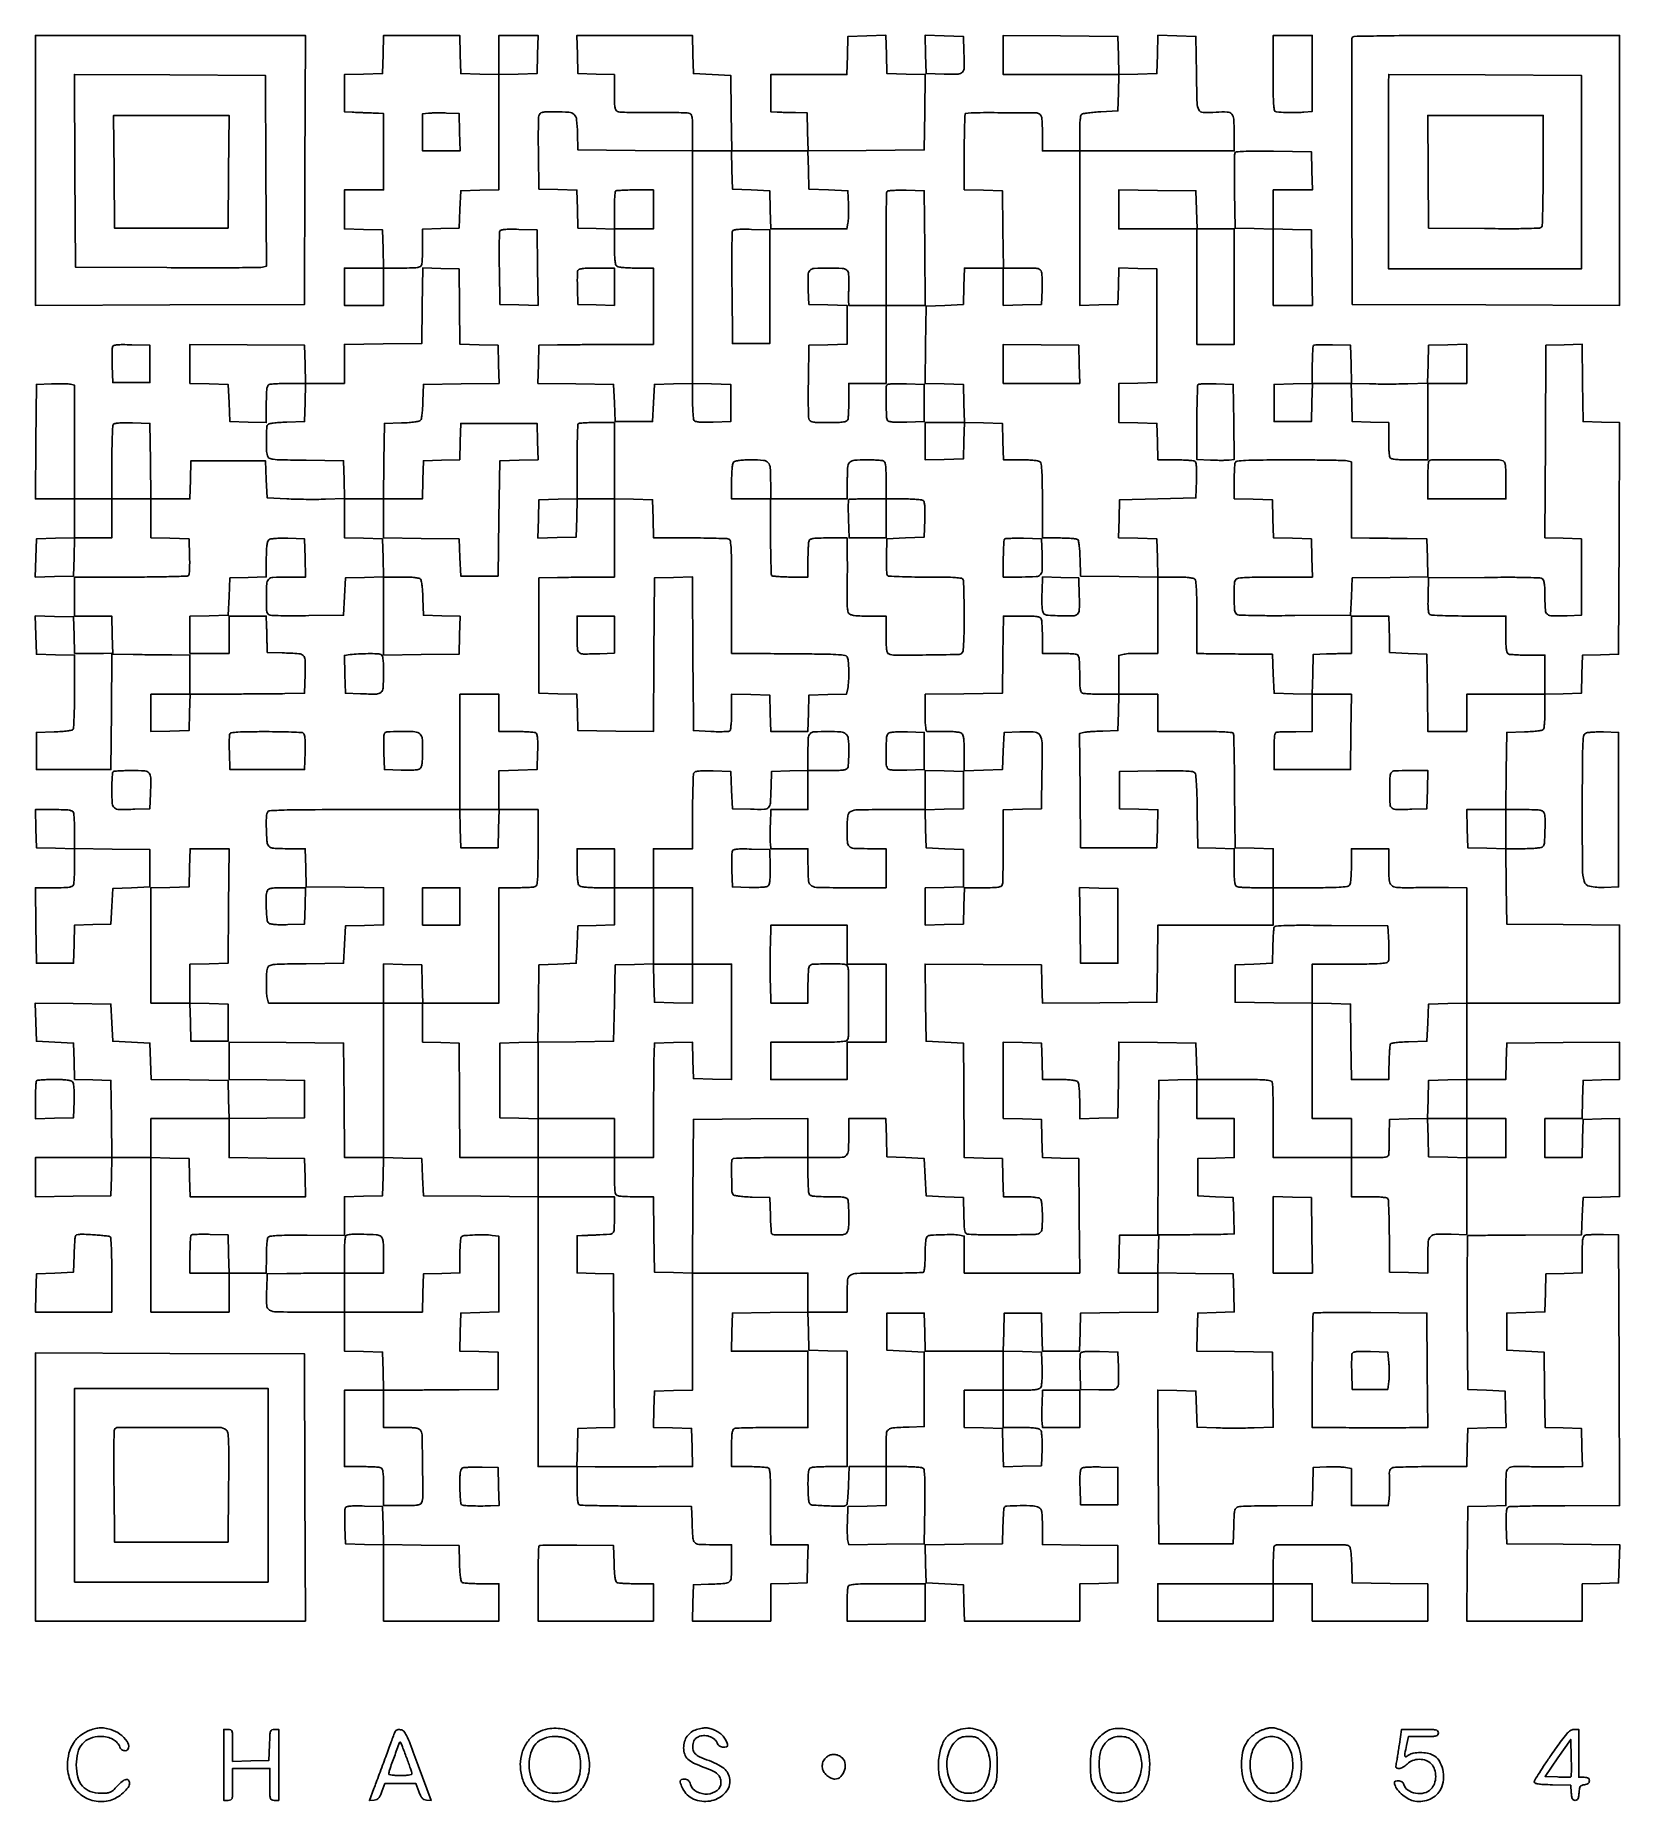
# Model space of a CAD drawing. Extents: x 179 to 1071, y 112 to 1107.
import ezdxf

# ---------------------------------------------------------------- set-up
doc = ezdxf.new("R2010")
doc.units = 0

msp = doc.modelspace()

# ---------------------------------------------------------------- linework, layer by layer
for points in [[(724, 1096.013853), (724, 1085), (756.534983, 1085), (789.069966, 1085), (788.784983, 1074.75), (788.5, 1064.5), (779, 1064, 0.007232), (775.26997, 1063.749536, 0.009916), (771.923437, 1063.409226, 0.007017), (769.151308, 1063.032118, 0.106696), (768.25, 1062.690983, 0.19692), (767.669514, 1061.856029, 0.025729), (767.301781, 1059.677283, 0.021357), (767.069157, 1056.498597, 0.007587), (767, 1051.940983), (767, 1042), (756.5, 1042), (746, 1042), (746, 1051.964816, 0.005541), (745.938929, 1057.47596, 0.034305), (745.682525, 1060.293746, 0.07491), (745.163152, 1061.92147, 0.156507), (744.248095, 1062.867223, 0.121216), (742.289753, 1063.367565, 0.000845), (724.959618, 1063.492259, 0.002515), (708.894633, 1063.499875, 0.030578), (702.75, 1063.095636, 0.366288), (702.44478, 1062.762533, 0.001188), (702.220312, 1056.722406, 0.005419), (702.053932, 1049.771483, 0.003273), (702, 1041.533832), (702, 1020.067663), (712.75, 1019.783832), (723.5, 1019.5), (723.769502, 997.75), (724.039005, 976), (713.054485, 976), (702.069966, 976), (701.784983, 965.75), (701.5, 955.5), (691, 955), (680.5, 954.5), (680.230592, 932.784029), (679.961185, 911.068057), (690.730592, 910.784029), (701.5, 910.5), (701.783832, 899.75), (702.067663, 889), (691.033832, 889), (680, 889), (680, 878.466168), (680, 867.932337), (690.75, 868.216168), (701.5, 868.5), (701.785353, 878.783473), (702.070705, 889.066946), (712.785353, 888.783473), (723.5, 888.5), (723.784983, 878.25), (724.069966, 868), (733.834983, 868, -0.00874), (738.089346, 867.925625, -0.018513), (741.377065, 867.688556, -0.019392), (743.800997, 867.327709, -0.150838), (744.8, 866.8, -0.175156), (745.391927, 865.538104, -0.00933), (745.721154, 861.045513, -0.010454), (745.937931, 854.593081, -0.003169), (746, 844.8), (746, 824), (755.25, 823.984687, -0.007698), (758.881488, 823.922759, -0.010614), (762.138601, 823.747767, -0.007503), (764.836926, 823.50451, -0.115815), (765.711195, 823.199653, -0.199883), (766.262532, 822.411, -0.01918), (766.684251, 820.055937, -0.019108), (767.012968, 816.800174, -0.00836), (767.211195, 812.464966), (767.5, 802.5), (789.25, 802.230498), (811, 801.960995), (811, 780.480498), (811, 759), (806.25, 758.898683, -0.004403), (804.192897, 758.872923, -0.003346), (801.937899, 758.879631, -0.003382), (799.822757, 758.914387, -0.007897), (798.240721, 758.9761, 0.020192), (796.775518, 758.997207, 0.012595), (795.060331, 758.909375, 0.012635), (793.371145, 758.737122, 0.022332), (791.990721, 758.497962), (789, 757.841089), (789, 746.920545), (789, 736), (779.581787, 736, -0.005951), (775.859224, 736.044305, -0.007831), (772.465525, 736.178303, -0.005915), (769.638111, 736.367894, -0.07203), (768.581787, 736.606989, -0.204366), (767.768616, 737.394846, -0.063541), (767.303198, 739.06926, -0.030628), (767.059794, 741.996324, -0.005432), (767, 747.5, 0.005432), (766.940206, 753.003676, 0.030628), (766.696802, 755.93074, 0.063541), (766.231384, 757.605154, 0.204366), (765.418213, 758.393011, 0.070946), (764.373807, 758.631778, 0.006338), (761.68135, 758.821697, 0.008159), (758.449196, 758.955669, 0.006277), (754.918213, 759), (746, 759), (746, 767.918213, 0.006277), (745.955669, 771.449196, 0.008159), (745.821697, 774.68135, 0.006338), (745.631778, 777.373807, 0.070946), (745.393011, 778.418213, 0.205063), (744.602242, 779.232207, 0.063154), (742.916741, 779.697251, 0.030411), (739.968078, 779.940377, 0.005366), (734.412514, 780), (724.039005, 780), (723.769502, 758.25), (723.5, 736.5), (701.75, 736.230498), (680, 735.960995), (680, 725.480498, 0.006023), (680.060611, 720.448678, 0.023469), (680.281446, 717.344382, 0.034183), (680.642563, 715.428355, 0.326294), (681.25, 714.931729, 0.01441), (682.088167, 714.910146, 0.000891), (684.577099, 714.922233, 0.001321), (687.542647, 714.949758, 0.000979), (690.820975, 714.99527, -0.011128), (694.372164, 714.972485, -0.01976), (697.29094, 714.773153, -0.020842), (699.521941, 714.437386, -0.126079), (700.570975, 713.941096, -0.151307), (701.261372, 712.882105, -0.037351), (701.68404, 710.82591, -0.024828), (701.93022, 707.693169, -0.007194), (702, 702.843724), (702, 692.932337), (712.75, 693.216168), (723.5, 693.5), (724, 704), (724.5, 714.5), (733.243181, 714.788833, -0.02434), (741.857853, 714.654029, -0.255359), (744.736555, 712.831742, -0.125862), (745.831375, 708.649092, -0.004662), (745.770149, 692.204033), (745.5, 671.5), (734.75, 671.216168), (724, 670.932337), (724, 650.547956, -0.002775), (723.956005, 642.62203, -0.004131), (723.821697, 635.686837, -0.001846), (723.636622, 629.779199, -0.08304), (723.393011, 628.581787, -0.204941), (722.602756, 627.767938, -0.063222), (720.919218, 627.302828, -0.030449), (717.974376, 627.059653, -0.005378), (712.427994, 627), (702.069966, 627), (701.784983, 616.75), (701.5, 606.5), (690.75, 606.216168), (680, 605.932337), (680, 616.432337), (680, 626.932337), (690.75, 627.216168), (701.5, 627.5), (701.5, 638), (701.5, 648.5), (691, 649), (680.5, 649.5), (680.216515, 660.215829), (679.93303, 670.931657), (690.716515, 671.215829), (701.5, 671.5), (701.5, 682), (701.5, 692.5), (690.75, 692.783832), (680, 693.067663), (680, 682.033832), (680, 671), (658.616631, 671, 0.003145), (641.869781, 670.894653, 0.110592), (638.086363, 669.997332, 0.260767), (636.395613, 667.565133, 0.024328), (636.027309, 660, 0.013589), (636.228611, 652.594846, 0.191575), (637.322049, 650.228901, 0.179999), (639.771617, 649.184186, 0.011737), (647.616631, 649), (658, 649), (658, 638), (658, 627), (636.616631, 627, -0.003516), (619.682798, 627.119095, -0.129758), (615.991264, 628.149268, -0.248446), (614.334426, 630.830233, -0.016241), (614.013655, 640.25), (614, 649), (603.566422, 649), (593.132845, 649), (592.816422, 651.75, -0.024073), (592.712734, 653.308753, -0.004732), (592.687969, 656.115625, -0.005009), (592.722867, 659.389825, -0.004629), (592.823474, 662.75), (593.146947, 671), (603.573474, 671), (614, 671), (614, 682), (614, 693), (624.893011, 693, 0.005003), (630.756842, 693.058671, 0.029178), (633.833669, 693.300233, 0.06089), (635.585285, 693.763049, 0.209079), (636.393011, 694.581787, 0.069666), (636.631409, 695.612488, 0.006839), (636.821697, 698.16144, 0.008541), (636.955641, 701.220668, 0.006668), (637, 704.546604, 0.023249), (636.699574, 711.004175, 0.191039), (635.389634, 713.579723, 0.165657), (632.566723, 714.754727, 0.016525), (625.147529, 715, 0.012327), (617.538807, 714.812391, 0.190966), (615.203477, 713.750697, 0.182575), (614.175955, 711.357464, 0.011094), (614, 703.427994), (614, 693.069966), (603.75, 692.784983), (593.5, 692.5), (593.24922, 684, -0.007628), (592.832102, 674.685433, -0.170037), (591.801979, 672.227472, -0.207027), (589.525487, 671.186732, -0.012089), (581.722245, 671.215323), (571.5, 671.5), (571, 682), (570.5, 692.5), (560.582645, 692.788231, 0.006827), (555.804805, 692.861823, 0.023663), (552.717063, 692.721018, 0.033714), (550.705135, 692.395734, 0.19692), (549.847958, 691.788231, 0.130355), (549.518755, 690.746653, 0.002279), (549.266219, 684.783105, 0.005584), (549.080339, 677.795482, 0.003672), (549.015313, 669.75), (549, 649), (538, 649), (527, 649), (527, 638), (527, 627), (516, 627), (505, 627), (505, 638), (505, 649), (494.5, 649), (484, 649), (484, 639.2, 0.008695), (484.074295, 634.928253, 0.018472), (484.311224, 631.630442, 0.019349), (484.671932, 629.200304, 0.150969), (485.2, 628.2, 0.149044), (486.181224, 627.677271, 0.019949), (488.522984, 627.314516, 0.019071), (491.676508, 627.075482, 0.009379), (495.7, 627), (505, 627), (505, 616.534983), (505, 606.069966), (494.75, 605.784983), (484.5, 605.5), (484, 595), (483.5, 584.5), (473, 584), (462.5, 583.5), (462.230591, 561.783635), (461.961183, 540.06727), (451.230591, 539.783635), (440.5, 539.5), (440.5, 518.5), (440.5, 497.5), (451.25, 497.216168), (462, 496.932337), (462, 485.966168), (462, 475), (440.013853, 475), (418.027706, 475), (417.763853, 507.25), (417.5, 539.5), (407.25, 539.784983), (397, 540.069966), (397, 551.034983), (397, 562), (418.5, 562), (440, 562), (440, 594.5), (440, 627), (449.418213, 627, 0.005951), (453.140776, 627.044305, 0.007831), (456.534475, 627.178303, 0.005915), (459.361889, 627.367894, 0.07203), (460.418213, 627.606989, 0.258697), (461.303854, 628.662537, 0.030015), (461.724422, 631.835307, 0.015901), (461.950434, 637.485827, 0.002045), (462, 649.606989), (462, 671), (451, 671), (440, 671), (440, 681.966168), (440, 692.932337), (450.75, 693.216168), (461.5, 693.5), (461.788231, 703.417355, 0.006827), (461.861823, 708.195195, 0.023663), (461.721018, 711.282937, 0.033714), (461.395734, 713.294865, 0.19692), (460.788231, 714.152042, 0.115445), (459.860149, 714.475649, 0.007585), (457.014355, 714.733781, 0.010675), (453.578609, 714.919286, 0.007755), (449.75, 714.984687), (440, 715), (440, 725.5), (440, 736), (429, 736), (418, 736), (418, 703.5), (418, 671), (364.106989, 671, 0.0007), (332.556661, 670.95586, 0.006554), (318.97782, 670.739847, 0.007067), (310.941408, 670.392867, 0.294906), (309.606989, 669.418213, 0.086367), (309.023507, 666.449984, 0.011239), (309.027935, 659.974971, 0.010175), (309.310907, 653.47568, 0.107293), (310.035184, 650.934259, 0.136006), (311.022586, 649.899014, 0.091279), (312.563926, 649.324752, 0.038489), (315.273569, 649.059313, 0.005178), (321.001352, 649), (330.932337, 649), (331.216168, 638.25), (331.5, 627.5), (353.25, 627.230498), (375, 626.960995), (375, 616.514329), (375, 606.067663), (364.25, 605.783832), (353.5, 605.5), (353, 595), (352.5, 584.5), (331.361515, 584.230437, 0.001427), (317.459037, 584.013453, 0.024017), (312.8718, 583.708014, 0.09083), (310.679986, 583.040383, 0.211071), (309.62517, 581.730437, 0.05536), (309.160196, 578.680379, 0.010242), (309.045339, 572.992822, 0.010253), (309.163644, 567.305123, 0.05519), (309.630286, 564.25), (310.233263, 562), (342.616631, 562), (375, 562), (375, 518.5), (375, 475), (364.013853, 475), (353.027706, 475), (352.763853, 507.25), (352.5, 539.5), (320.25, 539.763853), (288, 540.027706), (288, 529.533741), (288, 519.039775), (309.25, 518.769888), (330.5, 518.5), (330.5, 508), (330.5, 497.5), (309.284032, 497.230211), (288.068065, 496.960423), (287.784032, 507.730211), (287.5, 518.5), (265.784769, 518.769405), (244.069538, 519.038811), (243.784769, 529.269405), (243.5, 539.5), (233, 540), (222.5, 540.5), (222, 551), (221.5, 561.5), (200.215966, 561.769987), (178.931931, 562.039973), (179.215966, 551.269987), (179.5, 540.5), (190, 540), (200.5, 539.5), (200.784601, 529.284601), (201.069202, 519.069202), (211.284601, 518.784601), (221.5, 518.5), (221.769502, 496.75), (222.039005, 475), (200.519502, 475), (179, 475), (179, 463.980112), (179, 452.960225), (200.25, 453.230112), (221.5, 453.5), (221.783832, 464.25), (222.067663, 475), (233.033832, 475), (244, 475), (244, 431.5), (244, 388), (266, 388), (288, 388), (288, 399), (288, 410), (298.5, 410), (309, 410), (309.015313, 419.25, -0.009102), (309.087771, 422.898018, -0.012126), (309.294209, 426.206519, -0.009451), (309.583457, 428.938874, -0.110383), (309.943243, 429.942405, -0.218903), (311.144537, 430.722037, -0.020841), (314.714265, 431.090965, -0.014042), (320.635733, 431.28778, -0.002388), (331.92793, 431.291929), (353, 431.199047), (353, 442.065692), (353, 452.932337), (363.75, 453.216168), (374.5, 453.5), (374.784171, 464.283485), (375.068343, 475.06697), (385.784171, 474.783485), (396.5, 474.5), (397, 464), (397.5, 453.5), (429.75, 453.236147), (462, 452.972294), (462, 376.986147), (462, 301), (473, 301), (484, 301), (484, 290.468615, 0.006207), (484.063528, 285.351, 0.023583), (484.293405, 282.163056, 0.034381), (484.676007, 280.150606, 0.241481), (485.32139, 279.430165, 0.085611), (486.377617, 279.220891, 0.000629), (495.339902, 279.009908, 0.002355), (505.620934, 278.829261, 0.001505), (517.57139, 278.71155), (548.5, 278.5), (548.75078, 270, 0.007926), (549.170229, 260.756564, 0.170244), (550.214363, 258.27627, 0.199796), (552.528292, 257.184972, 0.011573), (560.519052, 257), (571, 257), (571, 246.519052, -0.011573), (570.815028, 238.528292, -0.199796), (569.72373, 236.214363, -0.170244), (567.243436, 235.170229, -0.007926), (558, 234.75078), (549.5, 234.5), (549.215017, 224.25), (548.930034, 214), (570.965017, 214), (593, 214), (593, 224.465017), (593, 234.930034), (603.25, 235.215017), (613.5, 235.5), (613.783832, 246.25), (614.067663, 257), (603.533832, 257), (593, 257), (592.905133, 267.75, -0.001128), (592.873119, 272.623851, -0.000676), (592.855971, 278.415424, -0.000676), (592.854492, 284.179654, -0.001177), (592.870992, 288.962083, 0.007104), (592.830855, 293.738102, 0.019964), (592.622009, 297.073424, 0.022901), (592.278536, 299.373225, 0.205491), (591.715859, 300.19677, 0.117117), (590.829819, 300.503135, 0.007), (587.993096, 300.74692, 0.010204), (584.573455, 300.922577, 0.007336), (580.75, 300.984687), (571, 301), (571, 311.393011, -0.005351), (571.059586, 316.960143, -0.030363), (571.30265, 319.913621, -0.063068), (571.76761, 321.601595, -0.205218), (572.581787, 322.393011, -0.082815), (573.775876, 322.636501, -0.001919), (579.5499, 322.821697, -0.004216), (586.334577, 322.955997, -0.00284), (594.081787, 323), (614, 323), (614, 344.5), (614, 366), (592.466168, 366), (570.932337, 366), (571.216168, 376.75), (571.5, 387.5), (592.715968, 387.769789), (613.931935, 388.039577), (614.215968, 377.269789), (614.5, 366.5), (625.25, 366.216168), (636, 365.932337), (636.080645, 355.966168, -0.000778), (636.111626, 351.226275, -0.000367), (636.137601, 345.108812, -0.000364), (636.155426, 338.705042, -0.000514), (636.16129, 333, -0.000518), (636.155416, 327.328331, -0.000378), (636.137601, 321.028125, -0.000382), (636.111638, 315.057377, -0.000844), (636.080645, 310.5), (636, 301), (626.581787, 301, 0.005951), (622.859224, 300.955695, 0.007831), (619.465525, 300.821697, 0.005915), (616.638111, 300.632106, 0.07203), (615.581787, 300.393011, 0.19467), (614.780298, 299.644942, 0.069116), (614.312224, 298.117276, 0.033827), (614.069372, 295.475625, 0.00643), (614.015313, 290.643011, 0.007669), (614.076382, 287.053884, 0.010583), (614.248778, 283.835561, 0.007462), (614.488346, 281.169118, 0.115963), (614.788585, 280.307836, 0.238871), (616.381675, 279.362557, 0.005895), (625.114481, 278.883699, 0.006457), (633.798042, 278.622444, 0.202967), (635.742197, 279.40648, 0.168511), (636.055932, 280.050871, 0.005297), (636.377571, 283.000591, 0.00977), (636.655412, 286.533658, 0.006555), (636.841025, 290.58095), (637.18205, 301), (647.591025, 301), (658, 301), (658, 290.033832), (658, 279.067663), (647.25, 278.783832), (636.5, 278.5), (636.204946, 270, 0.006937), (636.133698, 266.579253, 0.008098), (636.163731, 263.330116, 0.007286), (636.273473, 260.588797, 0.047804), (636.478972, 259.230182), (637.048052, 256.960364), (658.274026, 257.230182), (679.5, 257.5), (679.77083, 278.428109, 0.002701), (679.849994, 288.928451, 0.012029), (679.714887, 295.091209, 0.012869), (679.427241, 299.095412, 0.230932), (678.77083, 300.162796, 0.115844), (677.852781, 300.482259, 0.007444), (675.009244, 300.73694, 0.010563), (671.577369, 300.920078, 0.007655), (667.75, 300.984687), (658, 301), (658, 311.480948, -0.011573), (658.184972, 319.471708, -0.199796), (659.27627, 321.785637, -0.170244), (661.756564, 322.829771, -0.007926), (671, 323.24922), (679.5, 323.5), (679.5, 344.5), (679.5, 365.5), (669, 366), (658.5, 366.5), (658.5, 377), (658.5, 387.5), (669, 387.5), (679.5, 387.5), (679.783832, 376.75), (680.067663, 366), (702.033832, 366), (724, 366), (724, 355), (724, 344), (713, 344), (702, 344), (702, 333.533832), (702, 323.067663), (712.75, 322.783832), (723.5, 322.5), (723.784171, 311.716515), (724.068343, 300.93303), (734.784171, 301.216515), (745.5, 301.5), (745.788859, 310.850715, 0.009044), (745.84141, 314.957683, 0.018924), (745.703614, 318.150171, 0.020746), (745.412685, 320.513859, 0.132968), (744.916414, 321.600715, 0.154085), (743.875583, 322.271246, 0.035127), (741.794146, 322.685192, 0.024181), (738.653266, 322.929838, 0.007345), (733.877555, 323), (724, 323), (724, 333.5), (724, 344), (733.877555, 344, 0.007345), (738.653266, 344.070162, 0.024181), (741.794146, 344.314808, 0.035127), (743.875583, 344.728754, 0.154085), (744.916414, 345.399285, 0.132968), (745.412685, 346.486141, 0.020746), (745.703614, 348.849829, 0.018924), (745.84141, 352.042317, 0.009044), (745.788859, 356.149285), (745.5, 365.5), (734.716515, 365.784171), (723.93303, 366.068343), (724.216515, 376.784171), (724.5, 387.5), (735, 387.5), (745.5, 387.5), (745.783832, 376.75), (746.067663, 366), (756.5, 366), (766.932337, 366), (767.216168, 376.75), (767.5, 387.5), (789.25, 387.769502), (811, 388.039005), (811, 399.03939), (811, 410.039775), (832.25, 409.769888), (853.5, 409.5), (853.783473, 398.785353), (854.066946, 388.070705), (843.783473, 387.785353), (833.5, 387.5), (833.216371, 376.769986), (832.932742, 366.039971), (854.216371, 365.769986), (875.5, 365.5), (875.769629, 344.338997), (876.039257, 323.177994), (865.269629, 322.838997, -0.004764), (860.370632, 322.731502, -0.002808), (854.515836, 322.691718, -0.002808), (848.666157, 322.717677, -0.004802), (843.78428, 322.813661), (833.068561, 323.127322), (832.78428, 333.313661), (832.5, 343.5), (821.739352, 343.78394), (810.978704, 344.067879), (811.239352, 300.78394), (811.5, 257.5), (832.5, 257.5), (853.5, 257.5), (853.783793, 267.642206, -0.004239), (854.011163, 273.877009, -0.045994), (854.354225, 276.368126, -0.13437), (855.044772, 277.644519, -0.137305), (856.283793, 278.378551, -0.056343), (857.859525, 278.615671, -0.002272), (863.640614, 278.802173, -0.003961), (870.501562, 278.937922, -0.002792), (878.216168, 278.986345), (897.932337, 279), (898.216168, 289.75), (898.5, 300.5), (906, 300.80649, -0.008667), (909.109769, 300.879612, -0.00841), (912.251562, 300.846169, -0.008349), (915.012596, 300.724159, -0.030569), (916.75, 300.511177), (920, 299.909374), (920, 289.454687), (920, 279), (930.372192, 279), (940.744384, 279), (941.240606, 282.75, 0.020239), (941.413553, 284.643411, 0.007234), (941.511592, 287.354508, 0.007164), (941.533497, 290.334585, 0.008407), (941.466288, 293.158963, -0.00749), (941.364576, 297.127075, -0.066355), (941.576942, 298.861018, -0.160581), (942.184633, 299.803224, -0.104734), (943.347873, 300.395308, -0.05666), (944.884956, 300.625907, -0.002173), (950.659437, 300.807096, -0.003868), (957.506109, 300.939151, -0.002714), (965.216168, 300.986345), (984.932337, 301), (985.216168, 311.75), (985.5, 322.5), (996.284606, 322.784183), (1007.069211, 323.068365), (1006.784606, 333.284183), (1006.5, 343.5), (996, 344), (985.5, 344.5), (985.239377, 387.75, -0.001649), (985.194121, 404.341878, -0.00274), (985.278746, 418.328313, -0.000306), (985.429669, 430.758122, -0.368263), (985.739377, 431.112343, -0.034659), (986.348584, 431.159558, -0.000077), (995.529692, 431.232121, -0.000521), (1005.869195, 431.301473, -0.000324), (1018, 431.362343), (1049.5, 431.5), (1050, 442), (1050.5, 452.5), (1060.75, 452.784983), (1071, 453.069966), (1071, 475.069966), (1071, 497.069966), (1060.75, 496.784983), (1050.5, 496.5), (1050.216168, 485.75), (1049.932337, 475), (1039.466168, 475), (1029, 475), (1029, 486), (1029, 497), (1039.466168, 497), (1049.932337, 497), (1050.216168, 507.75), (1050.5, 518.5), (1060.75, 518.784983), (1071, 519.069966), (1071, 529.54903), (1071, 540.028094), (1039.25, 539.764047), (1007.5, 539.5), (1007.215017, 529.25), (1006.930034, 519), (995.965017, 519), (985, 519), (985, 540.5), (985, 562), (1028, 562), (1071, 562), (1071, 583.985953), (1071, 605.971906), (1039.25, 606.235953), (1007.5, 606.5), (1007.230112, 627.75), (1006.960225, 649), (1016.780112, 649, 0.00867), (1021.061743, 649.07425, 0.018449), (1024.365291, 649.3111, 0.019325), (1026.798958, 649.671728, 0.151043), (1027.8, 650.2, 0.182186), (1028.648595, 652.075108, 0.008428), (1028.98781, 659.18065, 0.012209), (1029.032511, 666.131964, 0.087326), (1028.393011, 669.418213, 0.205372), (1027.600948, 670.232572, 0.062982), (1025.9105, 670.697448, 0.030315), (1022.952209, 670.940452, 0.005337), (1017.373509, 671), (1006.960995, 671), (1007.230498, 692.75), (1007.5, 714.5), (1017.464966, 714.788805, 0.00836), (1021.800174, 714.987032, 0.019108), (1025.055937, 715.315749, 0.01918), (1027.411, 715.737468, 0.199883), (1028.199653, 716.288805, 0.115711), (1028.504482, 717.162416, 0.007543), (1028.747767, 719.851123, 0.010646), (1028.922757, 723.096937, 0.007727), (1028.984687, 726.715017), (1029, 735.930034), (1039.25, 736.215017), (1049.5, 736.5), (1049.783481, 747.215387), (1050.066961, 757.930773), (1060.283481, 758.215387), (1070.5, 758.5), (1070.75723, 823.714937), (1071.014459, 888.929874), (1060.75723, 889.214937), (1050.5, 889.5), (1050.230401, 911.284767), (1049.960802, 933.069533), (1039.730401, 932.784767), (1029.5, 932.5), (1029.241404, 878.285078), (1028.982809, 824.070156), (1039.241404, 823.785078), (1049.5, 823.5), (1049.5, 802), (1049.5, 780.5), (1041.503355, 780.203496, -0.010302), (1033.027735, 780.063995, -0.171609), (1030.416421, 780.999636, -0.208477), (1029.229572, 783.30309, -0.016178), (1029, 790.396607, 0.008089), (1028.928189, 794.835391, 0.024363), (1028.683036, 797.852741, 0.033878), (1028.275595, 799.888671, 0.154416), (1027.630151, 800.891984, 0.163476), (1026.170164, 801.455973, 0.00448), (1019.260511, 801.702009, 0.006745), (1009.600368, 801.82899, 0.00202), (994.880151, 801.764429), (963.5, 801.5), (963.211769, 791.582645, 0.006827), (963.138177, 786.804805, 0.023663), (963.278982, 783.717063, 0.033714), (963.604266, 781.705135, 0.19692), (964.211769, 780.847958, 0.130355), (965.253347, 780.518755, 0.002279), (971.216895, 780.266219, 0.005584), (978.204518, 780.080339, 0.003672), (986.25, 780.015313), (1007, 780), (1007, 769.606989, 0.005351), (1007.059586, 764.039857, 0.030363), (1007.30265, 761.086379, 0.063068), (1007.76761, 759.398405, 0.205218), (1008.581787, 758.606989, 0.07203), (1009.638111, 758.367894, 0.005915), (1012.465525, 758.178303, 0.007831), (1015.859224, 758.044305, 0.005951), (1019.581787, 758), (1029, 758), (1029, 747), (1029, 736), (1007, 736), (985, 736), (985, 725.5), (985, 715), (974.019502, 715), (963.039005, 715), (962.769502, 736.75), (962.5, 758.5), (952, 759), (941.5, 759.5), (941.417596, 767, 0.001641), (941.373744, 770.073049, 0.001709), (941.310167, 773.104687, 0.001642), (941.237623, 775.725792, 0.007479), (941.167596, 777.25), (941, 780), (930.5, 780), (920, 780), (920, 769.5), (920, 759), (916.75, 758.938772, 0.001346), (915.015283, 758.901419, 0.000359), (912.251562, 758.832483, 0.000364), (909.109764, 758.749576, 0.000375), (906, 758.662918), (898.5, 758.448292), (898.216936, 747.19065), (897.933871, 735.933007), (887.216936, 736.216504), (876.5, 736.5), (876, 747.5), (875.5, 758.5), (856.5, 758.637094, -0.000472), (849.057465, 758.697826, -0.000665), (842.420312, 758.767083, -0.000384), (836.820041, 758.837276, -0.009209), (835.25, 758.887094), (833, 759), (833, 779.3, 0.003267), (832.937656, 788.840852, 0.010672), (832.720443, 795.15039, 0.009623), (832.390155, 799.545857, 0.174528), (831.8, 800.8, 0.150842), (830.800954, 801.32772, 0.01939), (828.376818, 801.688563, 0.018512), (825.088767, 801.925628, 0.008739), (820.833832, 802), (811.067663, 802), (810.783832, 812.75), (810.5, 823.5), (799.716515, 823.784171), (788.93303, 824.068343), (789.216515, 834.784171), (789.5, 845.5), (811, 846), (832.5, 846.5), (832.788231, 856.417355, 0.006827), (832.861823, 861.195195, 0.023663), (832.721018, 864.282937, 0.033714), (832.395734, 866.294865, 0.19692), (831.788231, 867.152042, 0.115346), (830.860815, 867.47562, 0.007623), (828.024632, 867.733781, 0.010706), (824.600185, 867.919284, 0.007783), (820.784983, 867.984687), (811.069966, 868), (810.784983, 878.25), (810.5, 888.5), (799.75, 888.783832), (789, 889.067663), (789, 900), (789, 910.932337), (799.75, 911.216168), (810.5, 911.5), (810.5, 943.5), (810.5, 975.5), (799.785353, 975.783473), (789.070705, 976.066946), (788.785353, 965.783473), (788.5, 955.5), (777.75, 955.216168), (767, 954.932337), (767, 998.466168), (767, 1042), (810.5, 1042), (854, 1042), (854, 1051.877555, 0.014432), (853.771356, 1059.797107, 0.163546), (852.618852, 1062.666368, 0.210984), (850.101526, 1063.878521, 0.026085), (843.866973, 1063.758369, -0.024932), (836.448224, 1063.59829, -0.273524), (834.027478, 1065.123629, -0.112769), (833.084942, 1068.815605, -0.003153), (832.769563, 1085.361515), (832.5, 1106.5), (821.784171, 1106.783485), (811.068343, 1107.06697), (810.784171, 1096.283485), (810.5, 1085.5), (799.784171, 1085.216515), (789.068343, 1084.93303), (788.784171, 1095.716515), (788.5, 1106.5), (756.25, 1106.763853), (724, 1107.027706)], [(374.783832, 1096.25), (374.5, 1085.5), (363.75, 1085.216168), (353, 1084.932337), (353, 1074.466168), (353, 1064), (357.25, 1063.788296, 0.001158), (359.167431, 1063.697233, 0.000711), (361.426562, 1063.598404, 0.000713), (363.661971, 1063.50699, 0.001274), (365.5, 1063.439142, -0.001185), (367.232676, 1063.375491, -0.000899), (369.132812, 1063.297757, -0.000908), (370.915713, 1063.218363, -0.00212), (372.25, 1063.150846), (375, 1063), (375, 1041.5), (375, 1020), (364, 1020), (353, 1020), (353, 1009.033832), (353, 998.067663), (363.75, 997.783832), (374.5, 997.5), (374.783832, 986.75), (375.067663, 976), (364.033832, 976), (353, 976), (353, 965.5), (353, 955), (364, 955), (375, 955), (375, 965.5), (375, 976), (385.393011, 976, 0.005351), (390.960143, 976.059586, 0.030363), (393.913621, 976.30265, 0.063068), (395.601595, 976.76761, 0.205218), (396.393011, 977.581787, 0.071958), (396.632084, 978.637304, 0.005943), (396.821697, 981.455249, 0.007853), (396.955693, 984.837646, 0.005972), (397, 988.546804), (397, 997.930034), (407.25, 998.215017), (417.5, 998.5), (418, 1009), (418.5, 1019.5), (429.25, 1019.783832), (440, 1020.067663), (440, 1052.5), (440, 1084.932337), (450.75, 1085.216168), (461.5, 1085.5), (461.783832, 1096.25), (462.067663, 1107), (451.033832, 1107), (440, 1107), (440, 1095.966168), (440, 1084.932337), (429.25, 1085.216168), (418.5, 1085.5), (418.216168, 1096.25), (417.932337, 1107), (396.5, 1107), (375.067663, 1107)], [(484.216168, 1096.25), (484.5, 1085.5), (494.75, 1085.215017), (505, 1084.930034), (505, 1075.000201, 0.00549), (505.060435, 1069.496378, 0.03469), (505.315924, 1066.706199, 0.077033), (505.835036, 1065.109994, 0.161879), (506.75, 1064.201893, 0.103452), (508.055221, 1063.862365, 0.00367), (513.273438, 1063.648394, 0.006649), (519.476307, 1063.522186, 0.004592), (526.5, 1063.537202, -0.002599), (533.55924, 1063.580421, -0.003627), (539.873438, 1063.540447, -0.002215), (545.183195, 1063.444781, -0.046852), (546.75, 1063.262085, -0.138406), (548.014453, 1062.596094, -0.152952), (548.684436, 1061.390978, -0.047331), (548.951783, 1058.953745, -0.003666), (549, 1052.377739), (549, 1041.972294), (516.75, 1042.236147), (484.5, 1042.5), (484.224459, 1052, 0.018361), (483.726425, 1059.567879, 0.176607), (482.339626, 1062.423872, 0.175888), (479.437302, 1063.723213, 0.018181), (471.827922, 1064, 0.00489), (466.395018, 1063.946861, 0.054246), (464.245166, 1063.670284, 0.154629), (463.138623, 1063.002225, 0.120555), (462.485341, 1061.75, 0.054895), (462.275402, 1060.159317, 0.002293), (462.178292, 1054.432812, 0.003942), (462.14779, 1047.634166, 0.002788), (462.216289, 1040), (462.5, 1020.5), (473.216508, 1020.216508), (483.933016, 1019.933016), (484.216508, 1009.216508), (484.5, 998.5), (494.75, 998.215017), (505, 997.930034), (505, 988.165017, 0.00874), (505.074375, 983.910654, 0.018513), (505.311444, 980.622935, 0.019392), (505.672291, 978.199003, 0.150838), (506.2, 977.2, 0.150969), (507.200304, 976.671932, 0.019349), (509.630442, 976.311224, 0.018472), (512.928253, 976.074295, 0.008695), (517.2, 976), (527, 976), (527, 954.5), (527, 933), (505.25, 932.953106, 0.000728), (496.152804, 932.920247, 0.000671), (486.804688, 932.860325, 0.000669), (478.473701, 932.78459, 0.002228), (473, 932.703106), (462.5, 932.5), (462.216371, 921.769986), (461.932742, 911.039971), (483.216371, 910.769986), (504.5, 910.5), (505, 900), (505.5, 889.5), (516, 889.5), (526.5, 889.5), (527, 900), (527.5, 910.5), (538.25, 910.783832), (549, 911.067663), (549.015313, 901.283832, 0.007729), (549.080711, 897.442256, 0.010646), (549.266219, 893.995583, 0.007548), (549.524324, 891.140491, 0.11554), (549.847958, 890.211769, 0.19692), (550.705135, 889.604266, 0.033714), (552.717063, 889.278982, 0.023663), (555.804805, 889.138177, 0.006827), (560.582645, 889.211769), (570.5, 889.5), (570.5, 900), (570.5, 910.5), (559.75, 910.783832), (549, 911.067663), (549, 976.533832), (549, 1042), (559.966168, 1042), (570.932337, 1042), (571.216168, 1031.25), (571.5, 1020.5), (582, 1020), (592.5, 1019.5), (592.783832, 1008.75), (593.067663, 998), (614.488519, 998), (635.909374, 998), (636.511177, 1001.25, 0.030569), (636.724159, 1002.987404, 0.008349), (636.846169, 1005.748438, 0.00841), (636.879612, 1008.890231, 0.008667), (636.80649, 1012), (636.5, 1019.5), (625.5, 1020), (614.5, 1020.5), (614.216307, 1031.236293), (613.932615, 1041.972585), (646.716307, 1042.236293), (679.5, 1042.5), (679.769789, 1063.715968), (680.039577, 1084.931935), (669.269789, 1085.215968), (658.5, 1085.5), (658.215829, 1096.283485), (657.931657, 1107.06697), (647.215829, 1106.783485), (636.5, 1106.5), (636.216168, 1095.75), (635.932337, 1085), (614.466168, 1085), (593, 1085), (593, 1074.5), (593, 1064), (596.75, 1063.810605, 0.004786), (598.633189, 1063.733556, 0.001734), (601.307812, 1063.659042, 0.001719), (604.236536, 1063.597683, 0.002047), (607, 1063.560605), (613.5, 1063.5), (613.783832, 1052.75), (614.067663, 1042), (592.553719, 1042), (571.039775, 1042), (570.769888, 1063.25), (570.5, 1084.5), (560, 1085), (549.5, 1085.5), (549.216168, 1096.25), (548.932337, 1107), (516.432337, 1107), (483.932337, 1107)], [(680.215822, 1096.284178), (680.5, 1085.5), (690.722245, 1085.215323, 0.013848), (698.5543, 1085.214168, 0.210395), (700.951391, 1086.349379, 0.179386), (701.934656, 1088.971409, 0.009619), (701.795054, 1098), (701.5, 1106.5), (690.715822, 1106.784178), (679.931643, 1107.068357)], [(876, 1085.5, 0.001685), (876.043736, 1072.520852, 0.018523), (876.271574, 1067.32013, 0.049893), (876.750669, 1064.695122, 0.317698), (877.75, 1063.894672, 0.003839), (883.047828, 1063.616612, 0.009606), (886.919336, 1063.51768, 0.012434), (890.125798, 1063.577104, 0.01335), (893.25, 1063.796454), (898, 1064.257661), (898, 1085.628831), (898, 1107), (887, 1107), (876, 1107)], [(920.460009, 1105.75, 0.090591), (920.266358, 1104.709509, 0.000109), (920.198937, 1082.982812, 0.000984), (920.176611, 1058.652573, 0.000605), (920.241394, 1030), (920.5, 955.5), (995.75, 955.243674), (1071, 954.987348), (1071, 1030.993674), (1071, 1107), (995.968615, 1107, 0.000668), (957.448289, 1106.948566, 0.003471), (936.19131, 1106.744245, 0.001205), (921.475143, 1106.465155, 0.305157)], [(308.758677, 1030.77123), (309.017354, 977.04246), (306.758677, 976.494347, -0.057902), (304.987826, 976.276519, -0.000418), (290.035361, 976.188577, -0.001589), (272.903102, 976.156579, -0.001017), (253, 976.223117), (201.5, 976.5), (201.241383, 1030.758691), (200.982767, 1085.017383), (254.741383, 1084.758691), (308.5, 1084.5)], [(1049.5, 1030), (1049.5, 975.5), (995.211905, 975.5), (940.92381, 975.5), (940.942857, 1025.75, -0.000032), (940.951538, 1045.331386, -0.000047), (940.961905, 1062.563467, -0.000022), (940.972765, 1077.239555, -0.00086), (940.980952, 1080.508612), (941, 1085.017225), (995.25, 1084.758612), (1049.5, 1084.5)], [(417.783832, 1052.545033), (418.067663, 1042), (407.533832, 1042), (397, 1042), (397, 1052.436642), (397, 1062.873283), (400.25, 1063.20035, -0.01739), (401.95936, 1063.31251, -0.005043), (404.601562, 1063.367105, -0.005063), (407.581647, 1063.368441, -0.005388), (410.5, 1063.308742), (417.5, 1063.090066)], [(963.235953, 1030.25), (963.5, 998.5), (994.93202, 998.235498, 0.001697), (1010.901959, 998.155315, 0.00816), (1019.995146, 998.288929, 0.006635), (1026.009704, 998.555446, 0.241447), (1027.166708, 999.235498, 0.134731), (1027.492293, 1000.296498, 0.001088), (1027.738089, 1009.161365, 0.003824), (1027.920853, 1019.372002, 0.002438), (1027.984687, 1031.25), (1028, 1062), (995.485953, 1062), (962.971906, 1062)], [(854.454858, 1040.742956, 0.087881), (854.260667, 1039.739166, 0.001348), (854.183093, 1033.813037, 0.003566), (854.160589, 1026.912957, 0.002346), (854.228584, 1018.973), (854.5, 998.5), (865.25, 998.216168), (876, 997.932337), (876, 976.466168), (876, 955), (887.019888, 955), (898.039775, 955), (897.769888, 976.25), (897.5, 997.5), (886.75, 997.783832), (876, 998.067663), (876, 1009.033832), (876, 1020), (887.033832, 1020), (898.067663, 1020), (897.783832, 1030.75), (897.5, 1041.5), (876.226273, 1041.769957, 0.002501), (865.336158, 1041.853677, 0.012456), (859.223537, 1041.717798, 0.013846), (855.348653, 1041.427307, 0.282653)], [(527, 1009), (527, 998), (516, 998), (505, 998), (505, 1008.333333, -0.006022), (505.048276, 1012.341612, -0.009111), (505.195833, 1015.827083, -0.004516), (505.399803, 1018.754503, -0.178563), (505.666667, 1019.333333, -0.178563), (506.245497, 1019.600197, -0.004516), (509.172917, 1019.804167, -0.009111), (512.658388, 1019.951724, -0.006022), (516.666667, 1020), (527, 1020)], [(658.557481, 1019.093006, 0.132254), (658.315593, 1018.284173, 0.001291), (658.1619, 1012.144785, 0.00415), (658.061471, 1005.046904, 0.002664), (658.057171, 996.808907, -0.000531), (658.090514, 987.89892, -0.000491), (658.10605, 978.748554, -0.000489), (658.103911, 970.597494, -0.001636), (658.079781, 965.25), (658, 955), (647.5, 955), (637, 955), (636.9181, 957.75, -0.00733), (636.896396, 959.18603, -0.002185), (636.904983, 961.378505, -0.002191), (636.936179, 963.841122, -0.002367), (636.988454, 966.240655, 0.018919), (636.916475, 972.600715, 0.207795), (635.811331, 974.83744, 0.165863), (633.290802, 975.824917, 0.011166), (625.451664, 976, 0.01303), (617.501407, 975.792785, 0.199089), (615.070855, 974.633182, 0.183629), (614.071373, 972.051607, 0.01081), (614.203496, 963.496645), (614.5, 955.5), (625.25, 955.216168), (636, 954.932337), (636, 944), (636, 933.067663), (625.25, 932.783832), (614.5, 932.5), (614.231903, 913, 0.002705), (614.16825, 905.365834, 0.003824), (614.200346, 898.567187, 0.002222), (614.296653, 892.839863, 0.053323), (614.500955, 891.25, 0.135965), (615.198955, 889.986228, 0.149229), (616.424731, 889.317167, 0.04714), (618.8732, 889.048848, 0.003735), (625.412063, 889, 0.005366), (630.967894, 889.059622, 0.03041), (633.916669, 889.302747, 0.063152), (635.602227, 889.767789, 0.205067), (636.393011, 890.581787, 0.07203), (636.632106, 891.638111, 0.005915), (636.821697, 894.465525, 0.007831), (636.955695, 897.859224, 0.005951), (637, 901.581787), (637, 911), (647.5, 911), (658, 911), (658, 933), (658, 955), (669.013853, 955), (680.027706, 955), (679.763853, 987.25), (679.5, 1019.5), (669.330091, 1019.784099, 0.008454), (665.263187, 1019.828922, 0.014546), (661.877929, 1019.710472, 0.009718), (659.18241, 1019.484873, 0.232638)], [(440.460235, 996.75697, 0.087659), (440.263858, 995.744268, 0.00144), (440.184153, 989.962675, 0.003692), (440.160413, 983.220735, 0.002438), (440.22812, 975.47179), (440.5, 955.5), (451.269987, 955.215966), (462.039973, 954.931931), (461.769987, 976.215966), (461.5, 997.5), (451.232115, 997.785181, 0.006018), (446.152479, 997.865091, 0.02472), (443.077569, 997.724359, 0.038757), (441.174299, 997.392474, 0.2432)], [(571.467316, 996.775423, 0.089413), (571.270021, 995.738689, 0.000629), (571.194155, 986.757489, 0.002401), (571.169587, 976.462516, 0.001532), (571.235201, 964.490243), (571.5, 933.5), (582, 933.5), (592.5, 933.5), (592.5, 965.5), (592.5, 997.5), (582.232115, 997.785181, 0.0061), (577.194344, 997.863611, 0.024229), (574.104597, 997.72423, 0.036776), (572.174504, 997.398781, 0.24573)], [(396.769989, 954.784762), (396.5, 933.5), (374.75, 933.230498), (353, 932.960995), (353, 921.980498), (353, 911), (342.033832, 911), (331.067663, 911), (330.783832, 921.75), (330.5, 932.5), (298.25, 932.763853), (266, 933.027706), (266, 922.047685), (266, 911.067663), (276.75, 910.783832), (287.5, 910.5), (288, 900), (288.5, 889.5), (298.75, 889.215017), (309, 888.930034), (309, 899.358028, -0.005326), (309.059519, 904.945911, -0.030277), (309.302474, 907.908024, -0.062914), (309.767284, 909.600436, -0.205495), (310.581787, 910.393011, -0.0721), (311.638889, 910.632128, -0.005887), (314.475463, 910.821697, -0.007809), (317.880092, 910.955696, -0.00593), (321.615619, 911), (331.067663, 911), (330.783832, 900.25), (330.5, 889.5), (320.535034, 889.211195, 0.00836), (316.199826, 889.012968, 0.019108), (312.944063, 888.684251, 0.01918), (310.589, 888.262532, 0.199883), (309.800347, 887.711195, 0.132123), (309.204932, 885.80927, 0.007657), (309.04897, 879.659933, 0.011306), (309.124975, 873.612316, 0.056739), (309.62517, 870.269563, 0.211071), (310.679986, 868.959617, 0.09083), (312.8718, 868.291986, 0.024017), (317.459037, 867.986547, 0.001427), (331.361515, 867.769563), (352.5, 867.5), (352.783193, 856.812989), (353.066386, 846.125978), (342.283193, 845.812989, -0.005957), (337.359396, 845.728763, -0.003444), (331.436313, 845.738815, -0.003441), (325.492668, 845.830753, -0.005769), (320.5, 846), (309.5, 846.5), (309, 857), (308.5, 867.5), (287.5, 867.5), (266.5, 867.5), (266.216168, 856.75), (265.932337, 846), (254.986056, 846), (244.039775, 846), (243.769888, 867.25), (243.5, 888.5), (233.582645, 888.788231, 0.006827), (228.804805, 888.861823, 0.023663), (225.717063, 888.721018, 0.033714), (223.705135, 888.395734, 0.19692), (222.847958, 887.788231, 0.130032), (222.518912, 886.749447, 0.002378), (222.266219, 880.92998, 0.005709), (222.080348, 874.103782, 0.003762), (222.015313, 866.25), (222, 846), (211.5, 846), (201, 846), (200.935632, 856.25, -0.001293), (200.915801, 861.62008, -0.000379), (200.91293, 869.871562, -0.000381), (200.923804, 879.157349, -0.000408), (200.948738, 888.227659), (201.026212, 909.955317), (198.763106, 910.522712, 0.047859), (197.407587, 910.727587, 0.007266), (194.667912, 910.836763, 0.008082), (191.420258, 910.866427, 0.006917), (188, 910.795054), (179.5, 910.5), (179.236147, 878.25), (178.972294, 846), (189.986147, 846), (201, 846), (201, 835.033832), (201, 824.067663), (190.25, 823.783832), (179.5, 823.5), (179.215822, 812.715822), (178.931643, 801.931643), (189.715822, 802.215822), (200.5, 802.5), (200.783832, 813.25), (201.067663, 824), (211.533832, 824), (222, 824), (222, 835), (222, 846), (233, 846), (244, 846), (244, 835.033832), (244, 824.067663), (254.75, 823.783832), (265.5, 823.5), (265.788164, 813.588164, -0.008115), (265.837694, 809.729375, -0.011953), (265.745182, 806.341432, -0.007318), (265.560211, 803.536102, -0.178078), (265.237185, 802.837185, -0.191073), (264.446183, 802.495455, -0.000892), (255.332953, 802.236344, -0.003965), (244.911481, 802.041335, -0.002475), (232.699021, 801.970139), (201, 801.942236), (201, 790.971118), (201, 780), (211.466168, 780), (221.932337, 780), (222.216168, 769.25), (222.5, 758.5), (234, 758.344864, 0.000304), (239.148267, 758.278548, 0.000194), (245.132812, 758.207433, 0.000195), (250.998776, 758.1423, 0.000364), (255.75, 758.094864), (266, 758), (266, 747), (266, 736), (255, 736), (244, 736), (244, 725.466168), (244, 714.932337), (254.75, 715.216168), (265.5, 715.5), (265.784983, 725.75), (266.069966, 736), (287.284983, 736.072108, 0.000577), (296.213965, 736.112764, 0.000513), (305.499339, 736.17529, 0.000515), (313.852508, 736.248715, 0.001588), (319.5, 736.322108), (330.5, 736.5), (330.783553, 747.222527, 0.010992), (330.820152, 755.43543, 0.202285), (329.787687, 757.767985, 0.175254), (327.337791, 758.826727, 0.00786), (318, 759.24922), (309.5, 759.5), (309.395178, 764.5, 0.000547), (309.344591, 766.793283, 0.000309), (309.278501, 769.573437, 0.000308), (309.208383, 772.377327, 0.000507), (309.145178, 774.75), (309, 780), (298.5, 780), (288, 780), (288, 769.5), (288, 759), (277, 759), (266, 759), (266, 769.466168), (266, 779.932337), (276.75, 780.216168), (287.5, 780.5), (288, 791), (288.5, 801.5), (298.75, 801.784983), (309, 802.069966), (309, 811.912538, -0.007384), (309.070251, 816.669073, -0.024242), (309.315039, 819.800587, -0.035197), (309.72913, 821.876937, -0.153913), (310.399285, 822.916414, -0.132968), (311.486141, 823.412685, -0.020746), (313.849829, 823.703614, -0.018924), (317.042317, 823.84141, -0.009044), (321.149285, 823.788859), (330.5, 823.5), (330.783832, 812.75), (331.067663, 802), (320.650463, 802, 0.012906), (312.703906, 801.794849, 0.197159), (310.268413, 800.645453, 0.176557), (309.203455, 798.062128, 0.009962), (309.013655, 789.269052, 0.0054), (309.059862, 784.21455, 0.057555), (309.335936, 782.180872, 0.158541), (310.002132, 781.128531, 0.115604), (311.25, 780.507526, 0.05266), (312.839524, 780.305597, 0.002192), (318.567187, 780.209628, 0.003775), (325.365833, 780.17686, 0.00267), (333, 780.238474), (352.5, 780.5), (353, 791), (353.5, 801.5), (364.25, 801.783832), (375, 802.067663), (375, 780.0568), (375, 758.045937), (396.25, 758.272969), (417.5, 758.5), (417.783473, 769.214647), (418.066946, 779.929295), (407.783473, 780.214647), (397.5, 780.5), (397.209882, 789.945876, 0.010217), (397.019842, 793.65896, 0.013854), (396.687053, 797.000112, 0.010763), (396.277004, 799.740901, 0.131421), (395.837437, 800.695876, 0.163278), (394.856724, 801.303072, 0.027976), (392.668374, 801.689392, 0.021914), (389.481082, 801.92881, 0.007789), (384.911387, 802), (375.067663, 802), (374.783832, 812.75), (374.5, 823.5), (363.75, 823.783832), (353, 824.067663), (353, 835.033832), (353, 846), (364, 846), (375, 846), (375, 835.019888), (375, 824.039775), (396.25, 823.769888), (417.5, 823.5), (418, 813), (418.5, 802.5), (429, 802.5), (439.5, 802.5), (440, 835), (440.5, 867.5), (451.284606, 867.784183), (462.069211, 868.068365), (461.784606, 878.284183), (461.5, 888.5), (440, 888.5), (418.5, 888.5), (418.215399, 878.284601), (417.930798, 868.069202), (407.715399, 867.784601), (397.5, 867.5), (397.216168, 856.75), (396.932337, 846), (385.946281, 846), (374.960225, 846), (375.230112, 867.25), (375.5, 888.5), (385.156674, 888.785086, 0.008873), (389.395732, 888.98557, 0.019778), (392.606782, 889.322531, 0.021361), (394.933708, 889.76238, 0.163569), (395.866556, 890.33921, 0.13239), (396.294756, 891.274171, 0.010378), (396.695607, 894.010194, 0.013559), (397.021986, 897.343542, 0.009946), (397.209882, 901.054124), (397.5, 910.5), (418.783629, 910.769986), (440.067258, 911.039971), (439.783629, 921.769986), (439.5, 932.5), (428.76979, 932.783631), (418.03958, 933.067262), (417.76979, 954.283631), (417.5, 975.5), (407.269989, 975.784762), (397.039978, 976.069525)], [(484.42719, 974.670857, 0.080952), (484.238236, 973.761419, 0.005495), (484.152581, 971.111648, 0.007759), (484.13413, 967.934715, 0.005737), (484.208575, 964.420857), (484.5, 955.5), (494.75, 955.215017), (505, 954.930034), (505, 965.465017), (505, 976), (494.968615, 976, 0.006598), (490.101724, 975.935772, 0.024763), (487.056456, 975.704164, 0.036821), (485.136931, 975.316985, 0.237243)], [(745.527452, 973.746645, -0.047213), (745.730902, 972.414471, -0.007738), (745.839778, 969.806198, -0.008456), (745.868543, 966.723436, -0.00737), (745.796504, 963.496645), (745.5, 955.5), (734.75, 955.216168), (724, 954.932337), (724, 965.466168), (724, 976), (734.480948, 976, -0.003696), (741.090691, 975.951146, -0.046645), (743.565956, 975.682761, -0.147279), (744.810178, 975.013211, -0.135509)], [(222.442274, 931.710164, 0.081166), (222.248144, 930.773814, 0.005233), (222.158783, 927.980936, 0.007531), (222.137174, 924.634259, 0.005535), (222.210159, 920.924983), (222.5, 911.5), (233, 911.5), (243.5, 911.5), (243.5, 922), (243.5, 932.5), (233.232115, 932.785181, 0.005823), (228.049899, 932.868732, 0.025951), (225.012272, 932.724596, 0.043922), (223.172333, 932.376284, 0.236652)], [(898.699448, 932.366114, 0.177373), (898.4198, 931.763217, 0.004926), (898.205463, 928.846651, 0.00954), (898.050669, 925.364759, 0.006337), (898, 921.367165), (898, 911.067663), (887.25, 910.783832), (876.5, 910.5), (876.5, 900), (876.5, 889.5), (887, 889.5), (897.5, 889.5), (897.783832, 900.25), (898.067663, 911), (909, 911), (919.932337, 911), (920.216168, 900.25), (920.5, 889.5), (930.75, 889.215017), (941, 888.930034), (941, 880.046804, 0.006301), (941.044332, 876.529225, 0.008183), (941.178303, 873.308374, 0.00637), (941.368246, 870.625328, 0.070866), (941.606989, 869.581787, 0.205218), (942.398405, 868.76761, 0.063068), (944.086379, 868.30265, 0.030363), (947.039857, 868.059586, 0.005351), (952.606989, 868), (963, 868), (963, 889.5), (963, 911), (974, 911), (985, 911), (985, 922.033832), (985, 933.067663), (974.25, 932.783832), (963.5, 932.5), (963.216795, 921.811779), (962.93359, 911.123557), (951.716795, 910.811779, -0.004062), (946.679948, 910.712714, -0.002556), (940.793834, 910.674861, -0.002565), (935.002673, 910.696928, -0.0047), (930.283492, 910.783492), (920.066984, 911.066984), (919.783492, 921.783492), (919.5, 932.5), (909.449448, 932.782781, 0.006672), (905.547259, 932.840477, 0.010046), (902.145783, 932.777033, 0.005301), (899.300668, 932.636532, 0.183378)], [(658.699448, 910.366114, 0.196274), (658.044561, 908.807509, 0.004381), (658.033001, 900.511391, 0.005627), (658.184545, 892.374584, 0.13468), (658.847958, 890.211769, 0.19692), (659.705135, 889.604266, 0.033714), (661.717063, 889.278982, 0.023663), (664.804805, 889.138177, 0.006827), (669.582645, 889.211769), (679.5, 889.5), (679.5, 900), (679.5, 910.5), (669.449448, 910.782781, 0.006672), (665.547259, 910.840477, 0.010046), (662.145783, 910.777033, 0.005301), (659.300668, 910.636532, 0.183378)], [(833.700461, 910.367127, 0.188982), (833.416515, 909.717098, 0.001411), (833.20576, 903.775843, 0.005003), (833.050545, 896.918619, 0.003157), (833, 888.912337), (833, 868.158008), (840.75, 867.829004, 0.005597), (843.920188, 867.729959, 0.005898), (847.036993, 867.704266, 0.005662), (849.724103, 867.744241, 0.026336), (851.269549, 867.866369), (854.039098, 868.232737), (853.769549, 889.366369), (853.5, 910.5), (843.950461, 910.783794, 0.007041), (840.240283, 910.841782, 0.010544), (837.000338, 910.778463, 0.005798), (834.297812, 910.637197, 0.182377)], [(484.666667, 888.333333, 0.189529), (484.396208, 887.712394, 0.001281), (484.195833, 881.752646, 0.004764), (484.048097, 874.888437, 0.002998), (484, 866.867165), (484, 846.067663), (473.25, 845.783832), (462.5, 845.5), (462.215822, 834.715822), (461.931643, 823.931643), (472.715822, 824.215822), (483.5, 824.5), (483.783832, 835.25), (484.067663, 846), (494.533832, 846), (505, 846), (505, 824), (505, 802), (494.25, 801.953106, 0.001159), (489.373532, 801.920534, 0.000692), (483.573437, 801.860325, 0.000693), (477.797098, 801.784366, 0.001202), (473, 801.703106), (462.5, 801.5), (462.5, 769), (462.5, 736.5), (473.215387, 736.216519), (483.930773, 735.933039), (484.215387, 725.716519), (484.5, 715.5), (505.739362, 715.230143), (526.978725, 714.960287), (527.239362, 758.230143), (527.5, 801.5), (538.25, 801.783832), (549, 802.067663), (549.019918, 790.783832, 0.000829), (549.04152, 784.475044, 0.000173), (549.101572, 773.414626, 0.000182), (549.180376, 760.578688, 0.000172), (549.269918, 747.5), (549.5, 715.5), (559.304412, 715, 0.008932), (563.22402, 714.870256, 0.014266), (566.574366, 714.914837, 0.010353), (569.266559, 715.083429, 0.177964), (570.054412, 715.45, 0.166799), (570.42914, 716.220788, 0.008625), (570.722234, 719.009626, 0.012913), (570.931296, 722.397193, 0.008953), (571, 726.233832), (571, 736.067663), (581.75, 735.783832), (592.5, 735.5), (592.784983, 725.25), (593.069966, 715), (603.5, 715), (613.930034, 715), (614.215017, 725.25), (614.5, 735.5), (625.131526, 735.78263), (635.763052, 736.06526), (636.381526, 739.15763, 0.03879), (636.890891, 743.38711, 0.015634), (636.955214, 749.208188, 0.011224), (636.713502, 754.870535, 0.125347), (636.020791, 757, 0.214678), (634.771498, 757.825594, 0.021937), (631.162762, 758.250338, 0.014107), (625.103072, 758.523701, 0.002275), (613.286104, 758.66929, -0.000004), (604.193419, 758.740023, -0.000004), (594.888731, 758.81256, -0.000004), (586.623206, 758.877127, -0.000014), (581.25, 758.91929), (571, 759), (571, 790.893011, 0.001266), (570.953426, 809.287896, 0.010892), (570.732843, 817.501946, 0.016926), (570.344421, 822.20049, 0.278928), (569.418213, 823.393011, 0.08304), (568.220801, 823.636622, 0.001846), (562.313163, 823.821697, 0.004131), (555.37797, 823.956005, 0.002775), (547.452044, 824), (527.067663, 824), (526.783832, 834.75), (526.5, 845.5), (515.75, 845.783832), (505, 846.067663), (505, 867.533832), (505, 889), (495.166667, 889, 0.006327), (491.350087, 888.951706, 0.009526), (488.026042, 888.804167, 0.004912), (485.241448, 888.599886, 0.177413)], [(572.2, 866.8, 0.150969), (571.671932, 865.799696, 0.019349), (571.311224, 863.369558, 0.018472), (571.074295, 860.071747, 0.008695), (571, 855.8), (571, 846), (581.958582, 846), (592.917164, 846), (592.956261, 824.908263, 0.00248), (593.011793, 816.758188, 0.003878), (593.148767, 809.745422, 0.001142), (593.328608, 803.665101, 0.131175), (593.556696, 802.908263, 0.22907), (594.125273, 802.546344, 0.007554), (596.873305, 802.266802, 0.013031), (600.208632, 802.065747, 0.008537), (604.059017, 802), (614, 802), (614, 811.418213, -0.005951), (614.044305, 815.140776, -0.007831), (614.178303, 818.534475, -0.005915), (614.367894, 821.361889, -0.07203), (614.606989, 822.418213, -0.205218), (615.398405, 823.23239, -0.063068), (617.086379, 823.69735, -0.030363), (620.039857, 823.940414, -0.005351), (625.606989, 824), (636, 824), (636.140402, 813.75, -0.003002), (636.176308, 809.082827, -0.00176), (636.166083, 803.495502, -0.001759), (636.116522, 797.906733, -0.002994), (636.030666, 793.234687, 0.007717), (635.988777, 788.542985, 0.019222), (636.142909, 785.115965, 0.023202), (636.461925, 782.671672, 0.129859), (637.012709, 781.484687, 0.145624), (638.100276, 780.758299, 0.041722), (640.10106, 780.318764, 0.026187), (643.193351, 780.069327, 0.007032), (648.122445, 780), (658, 780), (658, 769.606989, 0.00574), (658.06139, 764.259739, 0.027485), (658.298738, 761.219739, 0.049924), (658.726166, 759.415707, 0.221516), (659.464247, 758.652093, 0.0926), (663.175287, 757.970143, 0.00227), (680.596336, 758.100427, 0.001387), (698.571533, 758.366357, 0.170411), (700.67769, 759.147469, 0.194138), (701.311884, 760.323496, 0.012505), (701.65314, 764.279341, 0.012118), (701.87051, 770.181907, 0.003211), (701.928548, 779.613052, 0.002686), (701.885977, 787.161854, 0.004012), (701.760389, 793.759279, 0.001746), (701.588426, 799.386579, 0.083283), (701.363403, 800.49537, 0.267005), (700.38039, 801.294453, 0.022953), (697.037084, 801.680017, 0.014879), (691.368559, 801.902126, 0.002352), (680.22446, 801.954545, -0.003911), (672.274322, 802.016727, -0.006123), (665.437651, 802.207432, -0.002097), (659.569611, 802.467715, -0.186332), (658.784563, 802.815437, -0.177272), (658.453305, 803.529235, -0.007622), (658.261207, 806.335043, -0.012222), (658.1639, 809.727848, -0.008324), (658.211836, 813.588164), (658.5, 823.5), (669, 824), (679.5, 824.5), (679.788231, 834.417355, 0.006827), (679.861823, 839.195195, 0.023663), (679.721018, 842.282937, 0.033714), (679.395734, 844.294865, 0.19692), (678.788231, 845.152042, 0.115445), (677.860149, 845.475649, 0.007585), (675.014355, 845.733781, 0.010675), (671.578609, 845.919286, 0.007755), (667.75, 845.984687), (658, 846), (658, 856.393011, 0.005351), (657.940414, 861.960143, 0.030363), (657.69735, 864.913621, 0.063068), (657.23239, 866.601595, 0.205218), (656.418213, 867.393011, 0.069666), (655.387512, 867.631409, 0.006839), (652.83856, 867.821697, 0.008541), (649.779332, 867.955641, 0.006668), (646.453396, 868, 0.018167), (640.174597, 867.771785, 0.163022), (637.666937, 866.723769, 0.188047), (636.483251, 864.450008, 0.025647), (636.172561, 859, -0.000758), (636.15547, 856.619824, -0.000578), (636.129791, 854.014063, -0.000585), (636.100048, 851.572304, -0.001376), (636.070705, 849.75), (636, 846), (614.5, 846), (593, 846), (593, 855.065741, 0.01396), (592.768858, 863.342794, 0.161759), (591.591884, 866.319093, 0.198237), (588.969528, 867.691261, 0.022674), (582.164816, 868, 0.010228), (578.406512, 867.923115, 0.019737), (575.407548, 867.681544, 0.020575), (573.159592, 867.316486, 0.146858)], [(854.590927, 866.376355, 0.072479), (854.358022, 865.343096, 0.00574), (854.173585, 862.532118, 0.007693), (854.043123, 859.158635, 0.005817), (854, 855.452044), (854, 846.067663), (864.75, 845.783832), (875.5, 845.5), (875.783492, 834.783492), (876.066984, 824.066984), (886.783492, 823.783492), (897.5, 823.5), (897.783832, 812.75), (898.067663, 802), (877.233832, 802, 0.003163), (867.423681, 801.93795, 0.01044), (860.961582, 801.721201, 0.009311), (856.462411, 801.392044, 0.175197), (855.2, 800.8, 0.186445), (854.115697, 798.350533, 0.013696), (853.960796, 790.866199, 0.013052), (854.206999, 783.362065, 0.207705), (855.331641, 781.139726, 0.164136), (856.731618, 780.600986, 0.003837), (863.88225, 780.355572, 0.006419), (873.653777, 780.220759, 0.002091), (888.081641, 780.267281), (919.5, 780.5), (920, 791), (920.5, 801.5), (941.783629, 801.769986), (963.067258, 802.039971), (962.783629, 812.769986), (962.5, 823.5), (951.5, 823.652492, 0.000324), (946.54442, 823.717978, 0.0002), (940.720313, 823.788832, 0.000201), (934.967406, 823.8542, 0.000362), (930.25, 823.902492), (920, 824), (920, 845.391592), (920, 866.783184), (917.596717, 867.38637, 0.055928), (915.810223, 867.627502, 0.001236), (907.085198, 867.801608, 0.002793), (896.8599, 867.923231, 0.001882), (885.187644, 867.95292, 0.001409), (868.177671, 867.884205, 0.011156), (860.304562, 867.654481, 0.016504), (855.737153, 867.267675, 0.278615)], [(963.666667, 867.333333, 0.178563), (963.399803, 866.754503, 0.004516), (963.195833, 863.827083, 0.009111), (963.048276, 860.341612, 0.006022), (963, 856.333333), (963, 846), (985, 846), (1007, 846), (1007, 856.393011, 0.005351), (1006.940414, 861.960143, 0.030363), (1006.69735, 864.913621, 0.063068), (1006.23239, 866.601595, 0.205218), (1005.418213, 867.393011, 0.090869), (1002.372195, 867.963567, 0.001339), (984.044861, 867.98644, 0.000701), (965.105342, 867.932822, 0.197813)], [(658, 835), (658, 824), (647.564338, 824), (637.128677, 824), (636.814338, 834.587487, -0.003785), (636.723929, 838.675605, -0.005961), (636.714733, 842.186075, -0.001928), (636.754496, 845.207851, -0.195794), (636.916667, 845.587487, -0.185667), (637.296938, 845.75423, -0.001932), (640.246354, 845.878824, -0.005857), (643.675744, 845.97021, -0.003732), (647.666667, 846), (658, 846)], [(724.699448, 823.366114, 0.177451), (724.419778, 822.762931, 0.004898), (724.205463, 819.836713, 0.009512), (724.050668, 816.343898, 0.006317), (724, 812.333333), (724, 802), (734.480948, 802, 0.01319), (742.50249, 802.211645, 0.203196), (744.933469, 803.397028, 0.179688), (745.928151, 806.034911, 0.009927), (745.795054, 815), (745.5, 823.5), (735.449448, 823.782781, 0.006672), (731.547259, 823.840477, 0.010046), (728.145783, 823.777033, 0.005301), (725.300668, 823.636532, 0.183378)], [(745.827219, 794.143037, 0.007067), (745.739188, 790.899211, 0.007417), (745.745049, 787.706043, 0.007155), (745.83039, 784.952042, 0.032568), (746.006991, 783.358906, 0.069546), (746.559955, 781.658337, 0.192829), (747.474572, 780.82895, 0.074642), (749.277934, 780.451024, 0.005119), (754.503635, 780.203496, 0.010514), (763.121015, 780.065027, 0.184247), (765.684047, 781.057265, 0.205543), (766.791314, 783.461552, 0.013497), (766.784677, 791.277755), (766.5, 801.5), (756.327219, 801.784131), (746.154438, 802.068261)], [(179.215822, 769.284178), (179.5, 758.5), (190.25, 758.216168), (201, 757.932337), (200.984687, 737.716168, -0.00355), (200.92312, 729.880734, -0.005416), (200.747767, 723.082711, -0.002145), (200.50991, 717.272033, -0.13097), (200.199653, 716.288805, -0.199883), (199.411, 715.737468, -0.01918), (197.055937, 715.315749, -0.019108), (193.800174, 714.987032, -0.00836), (189.464966, 714.788805), (179.5, 714.5), (179.5, 704), (179.5, 693.5), (200.5, 693.5), (221.5, 693.5), (221.763783, 726.342942), (222.027567, 759.185884), (217.263783, 758.963895, -0.006249), (215.030796, 758.887795, -0.003175), (212.220575, 758.845023, -0.003153), (209.320221, 758.837589, -0.004708), (206.784983, 758.870953), (201.069966, 759), (200.784983, 769.25), (200.5, 779.5), (189.715822, 779.784178), (178.931643, 780.068357)], [(505, 769.573474), (505, 759.146947), (496.75, 758.823474, -0.007435), (487.595333, 758.600788, -0.179328), (485.226319, 759.453303, -0.209949), (484.170121, 761.603492, -0.010677), (484, 769.569551), (484, 780), (494.5, 780), (505, 780)], [(356.216836, 758.274131), (352.933672, 757.868336), (353.216836, 747.184168), (353.5, 736.5), (362, 736.204946, 0.009877), (370.9578, 736.071064, 0.178526), (373.598328, 737.059359, 0.204134), (374.78628, 739.477762, 0.013466), (375, 747.412063, 0.005366), (374.940378, 752.967894, 0.03041), (374.697253, 755.916669, 0.063152), (374.232211, 757.602227, 0.205067), (373.418213, 758.393011, 0.08586), (371.419478, 758.788003, 0.00768), (366.283061, 758.831396, 0.01092), (360.81455, 758.674134, 0.018099)], [(811, 725.5), (811, 715), (832.031385, 715, -0.0027), (842.5126, 714.943402, -0.011995), (848.66819, 714.729174, -0.011859), (852.685826, 714.396994, -0.281657), (853.548643, 713.733834, -0.085765), (853.749645, 712.717737, -0.000562), (853.960159, 703.591228, -0.002222), (854.142963, 693.143348, -0.001415), (854.267258, 680.983834), (854.5, 649.5), (865.25, 649.216168), (876, 648.932337), (876, 637.966168), (876, 627), (896.8, 627, 0.003169), (906.593081, 627.062069, 0.010454), (913.045513, 627.278846, 0.00933), (917.538104, 627.608073, 0.175156), (918.8, 628.2, 0.150969), (919.328068, 629.200304, 0.019349), (919.688776, 631.630442, 0.018472), (919.925705, 634.928253, 0.008695), (920, 639.2), (920, 649), (930.5, 649), (941, 649), (941, 639.934259, 0.015059), (941.257193, 631.396662, 0.182324), (942.574939, 628.453114, 0.187177), (945.492475, 627.153297, 0.016019), (953.825014, 627.011516, -0.001786), (958.655229, 627.066823, -0.00108), (964.37516, 627.099527, -0.001082), (970.054735, 627.107434, -0.001903), (974.75, 627.085939), (985, 627), (985, 594.533832), (985, 562.067663), (974.25, 561.783832), (963.5, 561.5), (963, 551), (962.5, 540.5), (952.25, 540.215017, 0.00691), (947.549079, 540.019269, 0.021984), (944.420839, 539.707303, 0.026625), (942.368684, 539.298578, 0.310698), (941.858431, 538.715017, 0.00737), (941.600853, 536.179806, 0.007856), (941.424381, 533.691472, 0.005868), (941.292666, 530.655166, 0.002007), (941.171044, 526.25), (941, 519), (930.519888, 519), (920.039775, 519), (919.769888, 540.25), (919.5, 561.5), (908.75, 561.783832), (898, 562.067663), (898, 529.533832), (898, 497), (909, 497), (920, 497), (920, 486), (920, 475), (930.5, 475, 0.004226), (936.565511, 475.051263, 0.036659), (939.252776, 475.294279, 0.1079), (940.57789, 475.82115, 0.232766), (941.109715, 476.75, 0.009007), (941.159536, 477.866332, 0.000834), (941.22841, 480.629687, 0.001074), (941.297974, 483.925493, 0.000842), (941.359715, 487.5), (941.5, 496.5), (952.216508, 496.783492), (962.933016, 497.066984), (963.216508, 507.783492), (963.5, 518.5), (974.25, 518.783832), (985, 519.067663), (985, 508.033832), (985, 497), (996, 497), (1007, 497), (1007, 486), (1007, 475), (996, 475), (985, 475), (985.000505, 453.25), (985.00101, 431.5), (976.112842, 431.845305, 0.016262), (967.756582, 431.898022, 0.179732), (964.705412, 430.672691, 0.191702), (963.297362, 427.790559, 0.01891), (963, 419.930985), (963, 409.932337), (952.25, 410.216168), (941.5, 410.5), (941.38082, 430.63382, 0.003169), (941.285248, 438.431055, 0.004865), (941.09401, 445.181209, 0.00179), (940.852713, 450.973759, 0.127779), (940.571803, 451.88382, 0.21528), (939.847277, 452.372226, 0.01611), (937.433472, 452.704582, 0.017838), (934.175119, 452.929566, 0.008317), (929.940983, 453), (920, 453), (920, 464), (920, 475), (898, 475), (876, 475), (876, 495.418213, 0.002771), (875.956005, 503.357109, 0.004125), (875.821697, 510.303225, 0.001841), (875.636631, 516.220565, 0.083055), (875.393011, 517.418213, 0.257256), (874.346099, 518.301441, 0.030951), (871.243952, 518.72381, 0.016256), (865.715635, 518.950214, 0.002106), (853.893011, 519), (833, 519), (833, 508), (833, 497), (843.5, 497), (854, 497), (854, 486.034983), (854, 475.069966), (843.75, 474.784983), (833.5, 474.5), (833.5, 464), (833.5, 453.5), (843.5, 453), (853.5, 452.5), (853.784983, 442.25), (854.069966, 432), (850.284983, 431.864986, -0.005394), (847.924275, 431.806269, -0.000584), (842.471214, 431.735855, -0.000716), (835.978112, 431.668894, -0.000577), (829, 431.614986), (811.5, 431.5), (811.216168, 420.75), (810.932337, 410), (799.932337, 410), (788.932337, 410), (789.216168, 420.694019), (789.5, 431.388039), (800.239641, 431.401983), (810.979283, 431.415927), (811.239641, 474.957964), (811.5, 518.5), (822.284606, 518.784183), (833.069211, 519.068365), (832.784606, 529.284183), (832.5, 539.5), (810.769944, 539.769447), (789.039889, 540.038894), (788.769944, 518.769447), (788.5, 497.5), (777.75, 497.216168), (767, 496.932337), (767, 506.766168, 0.008652), (766.925781, 511.054729, 0.018432), (766.688986, 514.362299, 0.019308), (766.328414, 516.798441, 0.151095), (765.8, 517.8, 0.148905), (764.82015, 518.322339, 0.019991), (762.484548, 518.68524, 0.019114), (759.341123, 518.92443, 0.009431), (755.334983, 519), (746.069966, 519), (745.784983, 529.25), (745.5, 539.5), (734.75, 539.783832), (724, 540.067663), (724, 518.567663), (724, 497.067663), (734.75, 496.783832), (745.5, 496.5), (745.783481, 485.784613), (746.066961, 475.069227), (756.283481, 474.784613), (766.5, 474.5), (766.763853, 442.25), (767.027706, 410), (734.513853, 410), (702, 410), (702, 420.420545), (702, 430.841089), (699.25, 431.308357, 0.040034), (695.361315, 431.652559, 0.011275), (689.268116, 431.56548, 0.007125), (683.133463, 431.251794, 0.122669), (681.23354, 430.644336, 0.200749), (680.668297, 429.854234, 0.025945), (680.303185, 427.763405, 0.021994), (680.070119, 424.743529, 0.008261), (680, 420.5, -0.009372), (679.931814, 416.86254, -0.014177), (679.723498, 413.703099, -0.008832), (679.432875, 411.115719, -0.225643), (679.058718, 410.53629, -0.131045), (678.278426, 410.300914, -0.001294), (672.387329, 410.125433, -0.004139), (665.574963, 409.996579, -0.002658), (657.669406, 409.954545, 0.003766), (641.501787, 409.832769, 0.133915), (637.925334, 408.799269, 0.244598), (636.320176, 406.142371, 0.015533), (636.013655, 396.75), (636, 388), (625, 388), (614, 388), (614, 398.970178), (614, 409.940356), (581.465744, 409.942862), (548.931488, 409.945368), (549.001385, 388.222684, -0.000288), (549.02553, 379.083479, -0.000257), (549.04028, 369.586289, -0.000257), (549.044767, 361.047372, -0.000797), (549.035641, 355.283832), (549, 344.067663), (538.25, 343.783832), (527.5, 343.5), (527.215394, 333.284183), (526.930789, 323.068365), (537.715394, 322.784183), (548.5, 322.5), (548.783832, 311.75), (549.067663, 301), (539.283832, 300.989367, 0.000597), (534.647721, 300.978789, 0.000287), (528.702126, 300.954706, 0.000285), (522.499957, 300.922489, 0.000408), (517, 300.886304, -0.001173), (511.464508, 300.858358, -0.000792), (505.150999, 300.8513, -0.000798), (499.047262, 300.863891, -0.001591), (494.216168, 300.896937), (483.932337, 301), (484.216168, 311.75), (484.5, 322.5), (494.760596, 322.7851), (505.021193, 323.0702), (504.760596, 366.2851), (504.5, 409.5), (494.25, 409.784983), (484, 410.069966), (484, 420.534983), (484, 431), (486.75, 431.112175, -0.000098), (488.172809, 431.169933, -0.000031), (490.307813, 431.256052, -0.000031), (492.69261, 431.351955, -0.000034), (495, 431.444448, 0.006968), (502.462421, 431.847298, 0.194296), (504.183319, 432.682149, 0.179919), (504.906968, 434.497729, 0.005813), (505, 442.5), (505, 453), (483.5, 453), (462, 453), (462, 464), (462, 475), (483.5, 475), (505, 475), (505, 486), (505, 497), (483.5, 497), (462, 497), (462, 518.480112), (462, 539.960225), (483.25, 540.230112), (504.5, 540.5), (505, 562), (505.5, 583.5), (516.25, 583.783832), (527, 584.067663), (527, 605.533832), (527, 627), (538, 627), (549, 627), (549.058431, 616.25, -0.001254), (549.072759, 611.356279, -0.000736), (549.066605, 605.5, -0.000736), (549.043219, 599.643724, -0.001254), (549.004205, 594.75), (548.891548, 584), (559.945774, 584), (571, 584), (571, 551.466168), (571, 518.932337), (560.25, 519.216168), (549.5, 519.5), (549.214647, 529.783473), (548.929295, 540.066946), (538.214647, 539.783473), (527.5, 539.5), (527.296894, 529, 0.002228), (527.21541, 523.526299, 0.000669), (527.139675, 515.195312, 0.000671), (527.079753, 505.847196, 0.000728), (527.046894, 496.75), (527, 475), (516, 475), (505, 475), (505, 465.581787, 0.005951), (505.044305, 461.859224, 0.007831), (505.178303, 458.465525, 0.005915), (505.367894, 455.638111, 0.07203), (505.606989, 454.581787, 0.20506), (506.397746, 453.767796, 0.063156), (508.083197, 453.302751, 0.030412), (511.031766, 453.059624, 0.005366), (516.587101, 453), (526.960225, 453), (527.230112, 431.75), (527.5, 410.5), (538.239352, 410.216276), (548.978704, 409.932553), (549.239352, 453.216276), (549.5, 496.5), (581.75, 496.763853), (614, 497.027706), (614, 486.013853), (614, 475), (624.883369, 475, 0.012204), (633.226269, 475.20366, 0.197977), (635.714658, 476.374267, 0.177077), (636.798314, 479.013049, 0.009397), (636.986345, 488.25), (637, 497), (647.466168, 497), (657.932337, 497), (658.216168, 486.25), (658.5, 475.5), (669, 475), (679.5, 474.5), (680, 464), (680.5, 453.5), (691, 453), (701.5, 452.5), (701.784983, 442.25, 0.004749), (702.000014, 436.486979, 0.035944), (702.322053, 433.78555, 0.096524), (702.873514, 432.416646, 0.235456), (703.784983, 431.879048, 0.015984), (711.880307, 431.567685, 0.003337), (726.085984, 431.570474, 0.001179), (741.257902, 431.710492, 0.082383), (743.75, 432.153638, 0.113081), (744.997923, 432.945758, 0.138447), (745.663684, 434.150457, 0.052298), (745.944089, 436.378047, 0.00518), (746, 441.775249, 0.010126), (745.923279, 445.563222, 0.019661), (745.682009, 448.579501, 0.020506), (745.317215, 450.837919, 0.14711), (744.8, 451.8, 0.150842), (743.800954, 452.32772, 0.01939), (741.376818, 452.688563, 0.018512), (738.088767, 452.925628, 0.008739), (733.833832, 453), (724.067663, 453), (723.783832, 463.75), (723.5, 474.5), (712.75, 474.783832), (702, 475.067663), (701.940931, 485.283832, 0.000384), (701.905753, 490.654565, 0.000111), (701.843127, 498.961501, 0.000111), (701.76836, 508.327907, 0.000118), (701.690931, 517.5), (701.5, 539.5), (691, 540), (680.5, 540.5), (680.23046, 562.263689), (679.960919, 584.027379), (712.73046, 583.763689), (745.5, 583.5), (745.783972, 572.736192), (746.067944, 561.972383), (778.283972, 562.236192), (810.5, 562.5), (810.769502, 584.25), (811.039005, 606), (843.519502, 606), (876, 606), (876, 616.5), (876, 627), (866.581787, 627, -0.005951), (862.859224, 627.044305, -0.007831), (859.465525, 627.178303, -0.005915), (856.638111, 627.367894, -0.07203), (855.581787, 627.606989, -0.204941), (854.767938, 628.397244, -0.063222), (854.302828, 630.080782, -0.030449), (854.059653, 633.025624, -0.005378), (854, 638.572006), (854, 648.930034), (843.75, 649.215017), (833.5, 649.5), (833.228743, 669.92315, 0.003752), (833.044012, 678.809871, 0.008857), (832.739309, 685.429058, 0.006101), (832.358777, 690.432003, 0.152314), (831.839811, 691.693016, 0.19257), (830.547285, 692.395087, 0.016899), (826.761193, 692.711251, 0.012999), (820.749471, 692.85268, 0.002654), (810.111068, 692.769866), (789.5, 692.5), (789.5, 682), (789.5, 671.5), (800.283485, 671.215829), (811.06697, 670.931657), (810.783485, 660.215829), (810.5, 649.5), (789, 649.5), (767.5, 649.5), (767.236177, 681.727479), (766.972353, 713.954957), (769.236177, 714.476698, -0.033662), (770.59023, 714.694125, -0.005068), (773.331877, 714.918845, -0.005669), (776.579688, 715.114959, -0.00487), (780, 715.24922), (788.5, 715.5), (788.784983, 725.75), (789.069966, 736), (800.034983, 736), (811, 736)], [(919.769888, 714.75), (919.5, 693.5), (898, 693.5), (876.5, 693.5), (876.5, 704, -0.005001), (876.556017, 709.600724, -0.030039), (876.78892, 712.503494, -0.066821), (877.230626, 714.07762, -0.275213), (878, 714.63465, -0.015484), (878.992261, 714.692826, -0.001087), (881.776563, 714.763631, -0.001538), (885.097729, 714.830648, -0.001158), (888.75, 714.88465), (898, 715), (898, 725.5), (898, 736), (909.019888, 736), (920.039775, 736)], [(288.412208, 713.631813, 0.082255), (288.229244, 712.739615, 0.004814), (288.149951, 709.95792, 0.007183), (288.134956, 706.628658, 0.00522), (288.210159, 702.924983), (288.5, 693.5), (309.5, 693.5), (330.5, 693.5), (330.788231, 703.417355, 0.006898), (330.860488, 708.152301, 0.023169), (330.721449, 711.249244, 0.031953), (330.403603, 713.282358, 0.202257), (329.809716, 714.117602, 0.1274), (328.791933, 714.432595, 0.002321), (323.093118, 714.672453, 0.005588), (316.410744, 714.847879, 0.003684), (308.723535, 714.907076, 0.002855), (298.798192, 714.853695, 0.012904), (293.009146, 714.640005, 0.013753), (289.274063, 714.302155, 0.278556)], [(375.428774, 713.674983, 0.081654), (375.239658, 712.758353, 0.005045), (375.154817, 709.970602, 0.007376), (375.136178, 706.631743, 0.005394), (375.210159, 702.924983), (375.5, 693.5), (384.850715, 693.211141, 0.009044), (388.957683, 693.15859, 0.018924), (392.150171, 693.296386, 0.020746), (394.513859, 693.587315, 0.132968), (395.600715, 694.083586, 0.148718), (396.25924, 695.082596, 0.037155), (396.677605, 697.014608, 0.026068), (396.926906, 699.87786, 0.008682), (397, 704.087261, 0.006253), (396.937199, 709.108371, 0.042116), (396.666045, 711.581701, 0.094471), (396.08898, 713.019138, 0.128007), (395.065741, 713.964816, 0.111261), (391.670448, 714.903713, 0.015735), (384.374454, 715.025636, 0.01038), (376.916742, 714.760642, 0.295179)], [(659.233397, 713.833397, 0.184019), (658.303812, 711.759777, 0.009456), (658.015481, 704.284688, 0.01109), (658.034255, 696.889156, 0.135993), (658.847958, 694.211769, 0.19692), (659.705135, 693.604266, 0.033714), (661.717063, 693.278982, 0.023663), (664.804805, 693.138177, 0.006827), (669.582645, 693.211769), (679.5, 693.5), (679.5, 704), (679.5, 714.5), (669.983397, 714.783397, 0.008138), (665.607967, 714.842445, 0.021344), (662.471245, 714.699745, 0.026578), (660.271169, 714.386818, 0.148826)], [(1051.77821, 713.955715, 0.23695), (1050.732781, 712.321636, 0.015746), (1050.31788, 706.596257, 0.009157), (1050.086313, 696.323965, 0.000855), (1050.022593, 671.004287, 0.001494), (1050.0956, 637.532982, 0.066924), (1051.056246, 630.657337, 0.286759), (1054.186475, 627.800317, 0.054173), (1062.259538, 627.209712), (1070.5, 627.5), (1070.5, 671), (1070.5, 714.5), (1062, 714.739618, 0.011598), (1058.619187, 714.756485, 0.014585), (1055.491099, 714.608189, 0.012732), (1052.902627, 714.34324, 0.102574)], [(222.666667, 692.333333, 0.177367), (222.400127, 691.758713, 0.004928), (222.195833, 688.979555, 0.009542), (222.048294, 685.661661, 0.006339), (222, 681.852385, 0.015066), (222.225391, 674.374, 0.209042), (223.427349, 672.021828, 0.172284), (226.083534, 671.067202, 0.009626), (235, 671.204946), (243.5, 671.5), (243.795054, 680, 0.009626), (243.932798, 688.916466, 0.172284), (242.978172, 691.572651, 0.209042), (240.626, 692.774609, 0.015066), (233.147615, 693, 0.006339), (229.338339, 692.951706, 0.009542), (226.020445, 692.804167, 0.004928), (223.241287, 692.599873, 0.177367)], [(962.783832, 682.25), (962.5, 671.5), (954, 671.204946, -0.00849), (945.435741, 671.05319, -0.158272), (942.898528, 671.874899, -0.223033), (941.754361, 673.945746, -0.018799), (941.577129, 680.208407, -0.004918), (941.762177, 689.876229, -0.17148), (942.567264, 691.960385, -0.210715), (944.467684, 692.871733, -0.00795), (952.533832, 693), (963.067663, 693)], [(179.216168, 660.25), (179.5, 649.5), (190.25, 649.216168), (201, 648.932337), (201, 639.547956, -0.005972), (200.955693, 635.838356, -0.007852), (200.821697, 632.455587, -0.005942), (200.632085, 629.63733, -0.07196), (200.393011, 628.581787, -0.205375), (199.600936, 627.767424, -0.06298), (197.910439, 627.30255, -0.030314), (194.952052, 627.059548, -0.005337), (189.373124, 627), (178.960225, 627), (179.230112, 605.75), (179.5, 584.5), (190, 584.5), (200.5, 584.5), (200.783481, 595.215387), (201.066961, 605.930773), (211.283481, 606.215387), (221.5, 606.5), (222, 616.5), (222.5, 626.5), (233, 627), (243.5, 627.5), (243.5, 638), (243.5, 648.5), (222.25, 648.769888), (201, 649.039775), (201, 658.4381, 0.005963), (200.955694, 662.153043, 0.007843), (200.821697, 665.540317, 0.005931), (200.632094, 668.362347, 0.071989), (200.393011, 669.418213, 0.205485), (199.600474, 670.232706, 0.062919), (197.908208, 670.697521, 0.03028), (194.946379, 670.940479, 0.005326), (189.359179, 671), (178.932337, 671)], [(592.672561, 638.808176, -0.007495), (592.685555, 634.188221, -0.023491), (592.502047, 631.08948, -0.032674), (592.142428, 629.012558, -0.161712), (591.523276, 628.019317, -0.13841), (590.502379, 627.566286, -0.016751), (588.035586, 627.296137, -0.017214), (584.81027, 627.163324, -0.009403), (580.850715, 627.211141), (571.5, 627.5), (571.210159, 636.924983, -0.005535), (571.137174, 640.634259, -0.007531), (571.158783, 643.980936, -0.005233), (571.248144, 646.773814, -0.081166), (571.442274, 647.710164, -0.236652), (572.172333, 648.376284, -0.043922), (574.012272, 648.724596, -0.025951), (577.049899, 648.868732, -0.005823), (582.232115, 648.785181), (592.5, 648.5)], [(309.606989, 625.418213, 0.086223), (308.923279, 621.945355, 0.016389), (308.99063, 615.476136, 0.011553), (309.424637, 608.938763, 0.199764), (310.399285, 607.083586, 0.132968), (311.486141, 606.587315, 0.020746), (313.849829, 606.296386, 0.018924), (317.042317, 606.15859, 0.009044), (321.149285, 606.211141), (330.5, 606.5), (330.784983, 616.75), (331.069966, 627), (320.641972, 627, 0.005326), (315.054089, 626.940481, 0.030277), (312.091976, 626.697526, 0.062914), (310.399564, 626.232716, 0.205495)], [(636, 595), (636, 584), (647, 584), (658, 584), (658, 562), (658, 540), (647, 540), (636, 540), (636, 529.5), (636, 519), (614.5, 519), (593, 519), (593, 529.5), (593, 540), (614.393011, 540, 0.002234), (626.024548, 540.051967, 0.014416), (631.892546, 540.273677, 0.022066), (635.350215, 540.658084, 0.268578), (636.347907, 541.464247, 0.090791), (636.854042, 544.164011, 0.001104), (636.890259, 562.008914, 0.001105), (636.847626, 579.85286, 0.090699), (636.340557, 582.554907, 0.298001), (634.367992, 583.978517, 0.013049), (625.475318, 584.15467, 0.01309), (616.586307, 583.865966, 0.294535), (614.606989, 582.418213, 0.07203), (614.367894, 581.361889, 0.005915), (614.178303, 578.534475, 0.007831), (614.044305, 575.140776, 0.005951), (614, 571.418213), (614, 562), (603.564338, 562), (593.128677, 562), (592.814338, 572.715364, -0.00466), (592.715951, 577.632384, -0.002629), (592.683558, 583.597952, -0.002623), (592.7141, 589.617592, -0.004298), (592.81054, 594.715364), (593.121081, 606), (614.56054, 606), (636, 606)], [(876.490686, 604.764082, 0.066386), (876.298759, 603.883406, 0.003709), (876.089347, 601.080699, 0.005662), (875.902122, 597.731134, 0.004113), (875.766667, 594), (875.5, 584.5), (865, 584), (854.5, 583.5), (854.5, 573), (854.5, 562.5), (876.25, 562.230498), (898, 561.960995), (898, 572.980498), (898, 584), (918.95031, 584, 0.00245), (930.058215, 584.054423, 0.013851), (935.977347, 584.276489, 0.01943), (939.579598, 584.65268, 0.232831), (940.70031, 585.420095, 0.112884), (940.992527, 586.406354, 0.008841), (941.118216, 589.163696, 0.011687), (941.133194, 592.492994, 0.008667), (941, 596.170095), (940.5, 605.5), (908.724019, 605.764082, 0.001635), (892.493998, 605.8459, 0.008197), (883.406638, 605.713023, 0.006284), (877.414436, 605.451706, 0.300454)], [(179.666667, 518.333333, 0.178637), (179.399783, 517.754242, 0.004491), (179.195833, 514.817145, 0.009085), (179.048275, 511.320751, 0.006002), (179, 507.299502), (179, 496.932337), (189.75, 497.216168), (200.5, 497.5), (200.788859, 506.850715, 0.009044), (200.84141, 510.957683, 0.018924), (200.703614, 514.150171, 0.020746), (200.412685, 516.513859, 0.132968), (199.916414, 517.600715, 0.15069), (198.902086, 518.26374, 0.036445), (196.917147, 518.680501, 0.025371), (193.954939, 518.928023, 0.008159), (189.544222, 519, 0.006752), (185.966282, 518.951682, 0.010096), (182.843199, 518.804167, 0.005479), (180.235872, 518.599466, 0.175801)], [(571.666667, 474.333333, 0.196533), (571.04225, 472.845176, 0.003958), (571.031876, 464.520042, 0.005092), (571.169519, 456.353105, 0.135593), (571.800347, 454.288805, 0.199883), (572.589, 453.737468, 0.01918), (574.944063, 453.315749, 0.019108), (578.199826, 452.987032, 0.00836), (582.535034, 452.788805), (592.5, 452.5), (592.831495, 442.501838, 0.003665), (592.987871, 438.640214, 0.005738), (593.18483, 435.32142, 0.001909), (593.397961, 432.468558, 0.178617), (593.568832, 432.097835, 0.198585), (595.042316, 431.486409, 0.000728), (614.106498, 431.490119, 0.001111), (632.796202, 431.5625, 0.118197), (635.25, 432.166623, 0.146938), (636.146469, 433.033276, 0.081244), (636.67086, 434.477073, 0.039357), (636.934432, 436.917575, 0.007227), (637, 441.453396, 0.006668), (636.955641, 444.779332, 0.008541), (636.821697, 447.83856, 0.006839), (636.631409, 450.387512, 0.069666), (636.393011, 451.418213, 0.204366), (635.605154, 452.231384, 0.063541), (633.93074, 452.696802, 0.030628), (631.003676, 452.940206, 0.005432), (625.5, 453, -0.005432), (619.996324, 453.059794, -0.030628), (617.06926, 453.303198, -0.063541), (615.394846, 453.768616, -0.204366), (614.606989, 454.581787, -0.07203), (614.367894, 455.638111, -0.005915), (614.178303, 458.465525, -0.007831), (614.044305, 461.859224, -0.005951), (614, 465.581787), (614, 475), (593.166667, 475, 0.002993), (585.132422, 474.951903, 0.004756), (578.257292, 474.804167, 0.001277), (572.287675, 474.603799, 0.189545)], [(201.520025, 430.840539, 0.065766), (201.316368, 429.916433, 0.004047), (201.097966, 427.103158, 0.005956), (200.904274, 423.736596, 0.004374), (200.766667, 420), (200.5, 410.5), (190, 410), (179.5, 409.5), (179.216168, 398.75), (178.932337, 388), (200.466168, 388), (222, 388), (222, 408.940983, 0.003953), (221.934685, 417.203101, 0.006906), (221.731934, 424.045548, 0.002339), (221.45476, 429.801898, 0.245891), (221.064731, 430.459994, 0.105636), (220.362798, 430.710731, 0.004525), (217.742419, 431.036113, 0.007572), (214.607647, 431.348576, 0.005304), (211.068089, 431.60955, 0.006377), (206.456359, 431.841421, 0.029471), (203.786669, 431.784167, 0.053966), (202.194851, 431.481006, 0.235862)], [(287.783832, 420.75), (288.067663, 410), (277.033832, 410), (266, 410), (266, 420.333333, -0.006317), (266.050668, 424.343898, -0.009512), (266.205463, 427.836713, -0.004898), (266.419778, 430.762931, -0.177451), (266.699448, 431.366114, -0.183378), (267.300668, 431.636532, -0.005301), (270.145783, 431.777033, -0.010046), (273.547259, 431.840477, -0.006672), (277.449448, 431.782781), (287.5, 431.5)], [(354.25, 431.305712, 0.250899), (353.653546, 430.622679, 0.02798), (353.291337, 428.515621, 0.021943), (353.064861, 425.304666, 0.006634), (353, 420.416667), (353, 410), (342.25, 409.954554, 0.001152), (337.339105, 409.922475, 0.000664), (331.426562, 409.86237, 0.000664), (325.490286, 409.786257, 0.001111), (320.5, 409.704554), (309.5, 409.5), (309.204946, 401, 0.017378), (309.205453, 391.813808, 0.257598), (310.800938, 389.146345, 0.129107), (314.504163, 388.118547, 0.003484), (331.519052, 388), (353, 388), (353, 377.033832), (353, 366.067663), (363.75, 365.783832), (374.5, 365.5), (374.783832, 354.75), (375.067663, 344), (364.033832, 344), (353, 344), (353, 322.5), (353, 301), (362.418213, 301, -0.005951), (366.140776, 300.955695, -0.007831), (369.534475, 300.821697, -0.005915), (372.361889, 300.632106, -0.07203), (373.418213, 300.393011, -0.205218), (374.23239, 299.601595, -0.063068), (374.69735, 297.913621, -0.030363), (374.940414, 294.960143, -0.005351), (375, 289.393011), (375, 279), (385.393011, 279, 0.005351), (390.960143, 279.059586, 0.030363), (393.913621, 279.30265, 0.063068), (395.601595, 279.76761, 0.205218), (396.393011, 280.581787, 0.092035), (397.082732, 284.311621, 0.002469), (396.988198, 301.079487, 0.002013), (396.739749, 318.093092, 0.118746), (395.964816, 321.065741, 0.136247), (394.97615, 322.101327, 0.091172), (393.431565, 322.675502, 0.038385), (390.714599, 322.940782, 0.005149), (384.964816, 323), (375, 323), (375, 333.5), (375, 344), (385.25, 344.051249, 0.000534), (390.634636, 344.08392, 0.000154), (398.951562, 344.145827, 0.000155), (408.325425, 344.221401, 0.000165), (417.5, 344.301249), (439.5, 344.5), (439.5, 355), (439.5, 365.5), (428.716515, 365.784171), (417.93303, 366.068343), (418.216515, 376.784171), (418.5, 387.5), (429.25, 387.783832), (440, 388.067663), (440, 409.402163), (440, 430.736662), (436.25, 431.228224, 0.030191), (432.070082, 431.521196, 0.012557), (426.410786, 431.433465, 0.008012), (420.869924, 431.119316, 0.120811), (419.047221, 430.529184, 0.221212), (418.609612, 429.863881, 0.011873), (418.292763, 427.293564, 0.015881), (418.071187, 423.998726, 0.008847), (418, 419.975966), (418, 410.069966), (407.75, 409.784983), (397.5, 409.5), (397.216168, 398.75), (396.932337, 388), (374.966168, 388), (353, 388), (353, 399), (353, 410), (364, 410), (375, 410), (375, 419.964816, 0.005312), (374.939994, 425.61283, 0.03659), (374.67863, 428.373449, 0.084143), (374.128551, 429.95139, 0.145023), (373.146949, 430.921355, 0.110515), (370.797112, 431.574879, 0.007697), (363.900922, 431.821382, 0.008766), (357.061128, 431.840574, 0.086865)], [(1051.75, 431.328625, 0.199583), (1050.824059, 430.611216, 0.08973), (1050.303535, 429.133363, 0.035249), (1050.055212, 426.356843, 0.004683), (1050, 420.461659), (1050, 410.069966), (1039.75, 409.784983), (1029.5, 409.5), (1029.216508, 398.783492), (1028.933016, 388.066984), (1018.216508, 387.783492), (1007.5, 387.5), (1007.5, 377), (1007.5, 366.5), (1018, 366), (1028.5, 365.5), (1028.769787, 344.284765), (1029.039573, 323.069529), (1039.269787, 322.784765), (1049.5, 322.5), (1049.783832, 311.75), (1050.067663, 301), (1039.783832, 300.877856, -0.002562), (1035.180353, 300.846765, -0.001637), (1029.829813, 300.855558, -0.001644), (1024.585806, 300.89859, -0.003068), (1020.338935, 300.97347, 0.01007), (1011.193595, 301.006634, 0.175594), (1008.457623, 299.963802, 0.203323), (1007.226596, 297.465442, 0.014161), (1007, 289.466444), (1007, 279.067663), (996.25, 278.783832), (985.5, 278.5), (985.236147, 246.25), (984.972294, 214), (1017.486147, 214), (1050, 214), (1050, 224.465017), (1050, 234.930034), (1060.25, 235.215017), (1070.5, 235.5), (1070.783689, 246.235907), (1071.067378, 256.971814), (1039.283689, 257.235907), (1007.5, 257.5), (1007.211769, 267.417355, -0.006827), (1007.138177, 272.195195, -0.023663), (1007.278982, 275.282937, -0.033714), (1007.604266, 277.294865, -0.19692), (1008.211769, 278.152042, -0.134527), (1009.29115, 278.483481, -0.001124), (1018.15623, 278.733781, -0.003888), (1028.37421, 278.919789, -0.002482), (1040.256247, 278.984687), (1071.012494, 279), (1070.756247, 355.25), (1070.5, 431.5), (1062, 431.651949, 0.005474), (1058.617061, 431.675378, 0.006878), (1055.482813, 431.619651, 0.005613), (1052.861223, 431.507483, 0.052849)], [(962.763853, 355.25), (963.027706, 323), (952.763853, 322.926805, -0.00126), (944.527276, 322.888824, -0.000694), (934.455126, 322.881746, -0.00058), (922.339842, 322.904102, -0.000334), (907.75, 322.957682), (898, 323), (898, 354.833333, -0.002001), (898.049029, 367.086392, -0.003231), (898.199888, 377.515513, -0.000593), (898.402981, 386.698691, -0.192864), (898.680468, 387.347135, -0.194926), (899.328722, 387.621499, -0.000608), (908.434599, 387.750224, -0.003285), (918.778546, 387.815907, -0.002034), (930.930468, 387.763802), (962.5, 387.5)], [(767.442274, 364.710164, 0.081166), (767.248144, 363.773814, 0.005233), (767.158783, 360.980936, 0.007531), (767.137174, 357.634259, 0.005535), (767.210159, 353.924983), (767.5, 344.5), (777.722245, 344.215323, 0.013848), (785.5543, 344.214168, 0.210395), (787.951391, 345.349379, 0.179386), (788.934656, 347.971409, 0.009619), (788.795054, 357), (788.5, 365.5), (778.232115, 365.785181, 0.005823), (773.049899, 365.868732, 0.025951), (770.012272, 365.724596, 0.043922), (768.172333, 365.376284, 0.236652)], [(920.44275, 364.711405, 0.081149), (920.248444, 363.774362, 0.00524), (920.158923, 360.981301, 0.007536), (920.137209, 357.634347, 0.00554), (920.210159, 353.924983), (920.5, 344.5), (930.5, 344.5), (940.5, 344.5), (941.08534, 348.886315, 0.022863), (941.269448, 350.99849, 0.010307), (941.326793, 353.780045, 0.01018), (941.266834, 356.724741, 0.013684), (941.08534, 359.386315), (940.5, 365.5), (930.732592, 365.786422, 0.006215), (925.820487, 365.869374, 0.027145), (922.9185, 365.724677, 0.046335), (921.158442, 365.373938, 0.232847)], [(745.826147, 336.25, 0.005), (745.724526, 333.081246, 0.005283), (745.688755, 329.96875, 0.00506), (745.713413, 327.286633, 0.023816), (745.816422, 325.75), (746.132845, 323), (756.566422, 323), (767, 323), (767, 333.5), (767, 344), (756.576147, 344), (746.152294, 344)], [(223.453816, 321.740243, 0.089548), (223.261817, 320.729866, 0.000598), (223.19019, 311.747155, 0.00234), (223.168607, 301.460077, 0.00149), (223.235201, 289.490243), (223.5, 258.5), (255.5, 258.5), (287.5, 258.5), (287.765726, 289.5, 0.001225), (287.879013, 308.006621, 0.012082), (287.71941, 315.793845, 0.024457), (287.315418, 320.099227, 0.201729), (286.324597, 321.75, 0.157681), (282.495237, 323.016106, 0.001671), (254.221233, 323.106234, 0.001077), (225.335041, 323.03952, 0.309316)], [(419.75, 300.328083, 0.194519), (418.828773, 299.629012, 0.092714), (418.306364, 298.208976, 0.036871), (418.056246, 295.553468, 0.005051), (418, 289.985693, 0.009063), (418.069327, 286.161326, 0.013756), (418.281203, 282.842866, 0.008353), (418.576429, 280.119345, 0.226913), (418.957287, 279.526398, 0.121482), (420.247189, 279.110653, 0.007502), (424.297703, 278.887604, 0.010325), (429.338105, 278.790019, 0.00632), (435.283832, 278.872858), (440.067663, 279), (439.783832, 289.75), (439.5, 300.5), (430.5, 300.651407, 0.005154), (426.925513, 300.674691, 0.006569), (423.629687, 300.618886, 0.005222), (420.874884, 300.507225, 0.053537)], [(768.211769, 300.1713, 0.194409), (767.60482, 299.304382, 0.033527), (767.279413, 297.284794, 0.023597), (767.138468, 294.191727, 0.006852), (767.211769, 289.417355), (767.5, 279.5), (778, 279.5), (788.5, 279.5), (788.5, 290), (788.5, 300.5), (779, 300.753945, 0.008497), (775.267186, 300.790269, 0.011674), (771.912207, 300.687545, 0.00849), (769.137493, 300.490389, 0.12262)], [(353.442274, 277.710164, 0.081166), (353.248144, 276.773814, 0.005233), (353.158783, 273.980936, 0.007531), (353.137174, 270.634259, 0.005535), (353.210159, 266.924983), (353.5, 257.5), (364.25, 257.216168), (375, 256.932337), (375, 235.466168), (375, 214), (407.5, 214), (440, 214), (440, 224.5), (440, 235), (430.25, 235.015313, -0.007309), (426.426877, 235.077211, -0.010173), (423.008274, 235.252233, -0.006962), (420.172107, 235.495095, -0.117226), (419.288805, 235.800347, -0.199883), (418.737468, 236.589, -0.01918), (418.315749, 238.944063, -0.019108), (417.987032, 242.199826, -0.00836), (417.788805, 246.535034), (417.5, 256.5), (396.283631, 256.76979), (375.067262, 257.03958), (374.783631, 267.76979), (374.5, 278.5), (364.232115, 278.785181, 0.005823), (359.049899, 278.868732, 0.025951), (356.012272, 278.724596, 0.043922), (354.172333, 278.376284, 0.236652)], [(724.485282, 277.75, 0.066498), (724.295521, 276.877413, 0.003647), (724.08776, 274.076563, 0.005607), (723.901725, 270.730129, 0.004064), (723.766667, 267), (723.5, 257.5), (701.716367, 257.230404), (679.932734, 256.960808), (680.216367, 246.230404), (680.5, 235.5), (691, 235), (701.5, 234.5), (701.784983, 224.25), (702.069966, 214), (734.534983, 214), (767, 214), (767, 224.466168), (767, 234.932337), (777.75, 235.216168), (788.5, 235.5), (788.5, 246), (788.5, 256.5), (767.25, 256.769888), (746, 257.039775), (746, 266.984704, 0.005166), (745.940726, 272.721554, 0.038446), (745.675353, 275.434215, 0.091235), (745.101127, 276.976893, 0.136105), (744.065741, 277.964816, 0.111345), (740.750896, 278.880875, 0.014705), (733.418145, 279.016089, 0.009456), (725.894507, 278.791206, 0.30252)], [(462.686388, 256.353055, 0.189241), (462.408044, 255.714979, 0.001349), (462.201626, 249.748501, 0.00489), (462.049525, 242.868937, 0.003082), (462, 234.833333), (462, 214), (494.5, 214), (527, 214), (527, 224.5), (527, 235), (517.25, 235.015313, -0.007309), (513.426877, 235.077211, -0.010173), (510.008274, 235.252233, -0.006962), (507.172107, 235.495095, -0.117226), (506.288805, 235.800347, -0.199883), (505.737468, 236.589, -0.01918), (505.315749, 238.944063, -0.019108), (504.987032, 242.199826, -0.00836), (504.788805, 246.535034), (504.5, 256.5), (483.936388, 256.769721, 0.003162), (476.00418, 256.823589, 0.005018), (469.21171, 256.758585, 0.001402), (463.323998, 256.626628, 0.192368)], [(876.666667, 256.333333, 0.178563), (876.399803, 255.754503, 0.004516), (876.195833, 252.827083, 0.009111), (876.048276, 249.341612, 0.006022), (876, 245.333333), (876, 235), (843.5, 235), (811, 235), (811, 224.5), (811, 214), (843.5, 214), (876, 214), (876, 224.5), (876, 235), (887, 235), (898, 235), (898, 224.5), (898, 214), (930.5, 214), (963, 214), (963, 224.480112), (963, 234.960225), (941.75, 235.230112), (920.5, 235.5), (920.211195, 245.464966, 0.00836), (920.012968, 249.800174, 0.019108), (919.684251, 253.055937, 0.01918), (919.262532, 255.411, 0.199883), (918.711195, 256.199653, 0.140528), (916.449973, 256.86678, 0.001121), (897.483593, 256.9696, 0.000851), (878.270771, 256.997986, 0.198854)], [(636.606989, 233.418213, 0.070946), (636.368222, 232.373807, 0.006338), (636.178303, 229.68135, 0.008159), (636.044331, 226.449196, 0.006277), (636, 222.918213), (636, 214), (658, 214), (680, 214), (680, 224.5), (680, 235), (658.606989, 235, 0.002045), (646.485827, 234.950434, 0.015901), (640.835307, 234.724422, 0.030015), (637.662537, 234.303854, 0.258697)], [(209.655189, 152.541351, 0.080572), (204.385631, 149.640005, 0.083708), (200.383351, 145.253956, 0.07932), (197.889736, 139.584143, 0.063104), (197.021962, 132.946344, 0.101343), (198.889706, 123.638956, 0.119999), (204.227429, 116.453295, 0.124848), (212.085579, 112.70926, 0.115321), (221.03037, 113.008178, 0.069351), (224.730123, 114.579014, 0.048484), (228.378093, 117.277477, 0.049824), (231.151484, 120.330432, 0.160837), (232, 122.9, 0.187929), (231.393959, 124.455473, 0.280203), (230.030179, 124.84963, 0.109138), (227.815013, 123.689461, 0.03137), (225, 121, -0.019586), (222.669707, 118.666222, -0.084528), (221.034017, 117.598484, -0.083656), (219.128831, 117.126702, -0.018958), (215.788469, 117, -0.087195), (209.83315, 118.046504, -0.128603), (205.485521, 121.044563, -0.115853), (202.872246, 126.056664, -0.062566), (202, 133, -0.062772), (202.866655, 139.875974, -0.113001), (205.45697, 144.90285, -0.126935), (209.727359, 147.93493, -0.09148), (215.5, 149, -0.051987), (219.398706, 148.593539, -0.073405), (222.669117, 147.383755, -0.08529), (225.08797, 145.463375, -0.105962), (226.508279, 142.973915, 0.084328), (226.936101, 142.14322, 0.08871), (227.60805, 141.517245, 0.082371), (228.499882, 141.131044, 0.061149), (229.567388, 141, 0.379294), (231.48753, 142.701362, 0.181833), (230.645003, 146.158303, 0.083838), (226.570587, 150.393249, 0.091912), (221.453076, 152.891347, 0.022282), (218.037686, 153.677559, 0.052888), (215.440816, 153.875357, 0.054065), (212.894783, 153.52258, 0.024202)], [(285, 133), (285, 113), (287.5, 113, 0.104331), (288.950811, 113.306062, 0.224677), (289.680556, 114.15, 0.064117), (289.955995, 116.064536, 0.003707), (290, 122), (290, 131), (300.5, 131), (311, 131), (311, 122, 0.003707), (311.044005, 116.064536, 0.064117), (311.319444, 114.15, 0.224677), (312.049189, 113.306062, 0.104331), (313.5, 113), (316, 113), (316, 133), (316, 153), (313.538933, 153, 0.108827), (312.119531, 152.687359, 0.211231), (311.367862, 151.831808, 0.063773), (311.023151, 149.90618, 0.004188), (310.788933, 144.25), (310.5, 135.5), (300.25, 135.215017), (290, 134.930034), (290, 143.965017, 0.003684), (289.956076, 149.925856, 0.063889), (289.680824, 151.846502, 0.224551), (288.950864, 152.692806, 0.104705), (287.5, 153), (285, 153)], [(381.129369, 150.816376, 0.001464), (380.587313, 149.362908, 0.000153), (379.326753, 145.949185, 0.00019), (377.827942, 141.881687, 0.000152), (376.216753, 137.5, -0.000437), (374.481531, 132.7893, -0.000352), (372.608639, 127.729509, -0.000356), (370.872401, 123.05923, -0.000915), (369.608429, 119.685562), (367.041118, 112.871123), (369.747871, 113.185562, 0.072298), (371.189784, 113.569134, 0.107961), (372.247949, 114.323657, 0.075118), (373.138829, 115.664856, 0.020915), (374.111124, 118), (375.767624, 122.5), (384.5, 122.5), (393.232376, 122.5), (394.888876, 118, 0.021097), (395.852159, 115.688858, 0.073104), (396.741855, 114.339853, 0.105695), (397.786596, 113.576194, 0.076255), (399.182635, 113.192267), (401.819894, 112.884535), (394.547945, 132.692267, 0.002229), (390.044263, 144.792597, 0.024203), (387.972741, 149.569654, 0.068545), (386.395405, 151.902974, 0.181995), (384.638483, 152.816376, 0.047511), (383.318171, 152.848638, 0.112346), (382.381873, 152.564873, 0.118134), (381.689277, 151.915494, 0.055688)], [(466.263634, 153.026726, 0.094991), (460.638528, 150.497359, 0.084067), (456.065209, 145.975665, 0.08011), (453.071576, 139.985524, 0.074995), (452.021962, 133.217881, 0.07203), (453.107641, 125.494433, 0.098731), (456.342112, 119.285994, 0.101816), (461.620205, 114.923141, 0.080987), (468.637377, 112.549378, 0.110351), (477.111606, 113.017954, 0.117207), (484.371342, 117.063503, 0.112484), (489.240801, 124.105023, 0.095538), (490.956076, 133, 0.098713), (489.06761, 142.47219, 0.124583), (483.738155, 149.608324, 0.126379), (475.72203, 153.284836, 0.103301)], [(551.312913, 152.897522, 0.082177), (548.292014, 151.454546, 0.086827), (545.962847, 149.137326, 0.083809), (544.501193, 146.092222, 0.070188), (544, 142.539455, 0.082585), (544.594199, 138.966488, 0.120704), (546.307341, 136.292794, 0.081222), (549.621596, 134.032079, 0.022252), (555.485046, 131.607894, -0.020792), (560.326006, 129.622972, -0.076845), (563.073614, 127.806736, -0.118755), (564.499902, 125.70809, -0.090374), (565, 122.963858, -0.233183), (562.844483, 118.59323, -0.15018), (557.4458, 116.583878, -0.134824), (551.413393, 117.868727, -0.191667), (547.862107, 121.965715, 0.038502), (547.231476, 123.407215, 0.090618), (546.504889, 124.324131, 0.108498), (545.591189, 124.827803, 0.072036), (544.402175, 125, 0.082848), (542.793787, 124.731655, 0.276037), (542.130263, 123.946287, 0.133914), (542.283206, 122.472476, 0.018356), (543.516158, 119.607192, 0.183656), (549.615856, 113.757652, 0.141693), (558.841434, 112.648147, 0.150309), (566.857007, 116.621517, 0.205889), (570, 123.930703, 0.094703), (569.323979, 127.467845, 0.105141), (567.39948, 130.359631, 0.075039), (563.886061, 132.890714, 0.02738), (558.272437, 135.395896, -0.014704), (552.940495, 137.615122, -0.08629), (550.439851, 139.311133, -0.149983), (549.34223, 141.296985, -0.075914), (549.181769, 144.177721, -0.042713), (549.483584, 145.824464, -0.0808), (550.042099, 147.049084, -0.084289), (550.941448, 148.000404, -0.050107), (552.278402, 148.811224, -0.103552), (555.18255, 149.517803, -0.084912), (558.352482, 149.080388, -0.087657), (561.108932, 147.640418, -0.122354), (562.831226, 145.471073, 0.055766), (563.492362, 144.365481, 0.083555), (564.31077, 143.597355, 0.085589), (565.319955, 143.151233, 0.061445), (566.545949, 143, 0.028262), (567.94926, 143.079384, 0.191205), (568.551092, 143.401066, 0.216058), (568.72705, 144.021134, 0.036699), (568.449107, 145.25, 0.06074), (567.428849, 147.552356, 0.058003), (565.872108, 149.581814, 0.054954), (563.806715, 151.289187, 0.04518), (561.282119, 152.638016, 0.031774), (558.75769, 153.522106, 0.061907), (556.650852, 153.839838, 0.055652), (554.387265, 153.646592, 0.021323)], [(698.740524, 152.615915, 0.014829), (697.186521, 151.98974, 0.013597), (695.626083, 151.255326, 0.013745), (694.269882, 150.523964, 0.042693), (693.417436, 149.931478, 0.128483), (689.664699, 144.702646, 0.062573), (687.68194, 136.668618, 0.060936), (687.722776, 128.059778, 0.095656), (690.023577, 121.051121, 0.05775), (692.711422, 117.312294, 0.075452), (695.977532, 114.662962, 0.075438), (699.883118, 113.101663, 0.057704), (704.459294, 112.575716, 0.051332), (708.658641, 113.011589, 0.070386), (712.226952, 114.300149, 0.070192), (715.304929, 116.53133, 0.050713), (718.045712, 119.771662, 0.041815), (719.379175, 122.116075, 0.062612), (720.093569, 124.357786, 0.038598), (720.418475, 127.403103, 0.007283), (720.5, 133, 0.007283), (720.418475, 138.596897, 0.038598), (720.093569, 141.642214, 0.062612), (719.379175, 143.883925, 0.041815), (718.045712, 146.228338, 0.078252), (714.211054, 150.287893, 0.084742), (709.412321, 152.838945, 0.085799), (704.090504, 153.63431, 0.082829)], [(784.604322, 153.005326, 0.071877), (781.71922, 151.618475, 0.042159), (778.724617, 149.217296, 0.041605), (776.113201, 146.284564, 0.060083), (774.376839, 143.282119, 0.07604), (773.399794, 139.495421, 0.021235), (773.042426, 133.368656, 0.021382), (773.208244, 127.219267, 0.072833), (774.061334, 123.3151, 0.091885), (776.966032, 118.510735, 0.078339), (781.548416, 114.748801, 0.079548), (786.994027, 112.622434, 0.10007), (792.396867, 112.54663, 0.08835), (798.464326, 114.842136, 0.108354), (802.87266, 118.980284, 0.095028), (805.521253, 125.046784, 0.05463), (806.423899, 133, 0.058862), (805.498033, 141.105872, 0.100406), (802.658323, 147.273956, 0.113335), (797.933165, 151.364121, 0.090523), (791.494902, 153.406823, 0.026557), (789.753454, 153.53518, 0.019671), (787.822897, 153.498756, 0.019997), (785.997959, 153.318986, 0.041623)], [(868.5, 152.119269, 0.072233), (863.913059, 149.148703, 0.085313), (860.659506, 145.139049, 0.077576), (858.727802, 139.953904, 0.048566), (858.04947, 133.5, 0.056726), (858.832081, 126.121242, 0.084236), (861.279995, 120.116129, 0.093645), (865.33055, 115.696875, 0.087991), (870.79991, 112.941802, 0.110101), (876.913138, 112.502257, 0.094342), (883.017372, 114.631855, 0.092753), (887.994597, 118.899327, 0.101909), (890.891347, 124.546924, 0.056196), (891.910293, 130.920165, 0.048798), (891.563532, 137.679586, 0.051395), (889.992, 143.796591, 0.093429), (887.345081, 148.207427, 0.071058), (885.04709, 150.151318, 0.031119), (881.534151, 152.061425, 0.031001), (877.843708, 153.509058, 0.078118), (875, 153.956076, 0.050421), (873.765654, 153.831284, 0.018475), (872.059375, 153.416514, 0.018096), (870.214845, 152.82242, 0.020678)], [(947.031833, 144.75, -0.001522), (946.533343, 141.389824, -0.001641), (946.026419, 138.115625, -0.001548), (945.57347, 135.308556, -0.007862), (945.291792, 133.75, 0.025964), (945.07992, 132.274391, 0.151278), (945.241351, 131.515468, 0.211632), (945.767007, 131.120963, 0.056738), (946.829545, 131, 0.088952), (947.80325, 131.174607, 0.036221), (949.032599, 131.734375, 0.03439), (950.298978, 132.543314, 0.037066), (951.409091, 133.5, -0.108181), (954.460984, 135.455627, -0.088669), (958.282039, 136.14098, -0.089806), (962.060295, 135.459178, -0.115242), (964.992353, 133.50814, -0.109671), (966.860365, 130.361365, -0.083004), (967.468834, 126.379178, -0.083101), (966.74911, 122.420016, -0.110384), (964.793939, 119.339394, -0.1365), (960.982184, 117.18682, -0.103718), (956.164975, 117.013065, -0.109172), (951.877993, 118.765856, -0.165964), (949.508456, 121.973359, 0.080674), (949.068192, 122.843673, 0.092457), (948.391571, 123.483013, 0.085345), (947.483177, 123.869658, 0.058098), (946.365225, 124, 0.031391), (945.032388, 123.91624, 0.191208), (944.438997, 123.589463, 0.207563), (944.258785, 122.963355, 0.03751), (944.509859, 121.75, 0.101593), (945.997544, 118.903009, 0.050563), (948.88682, 116.011741, 0.049811), (952.398196, 113.685204, 0.079732), (955.797164, 112.534269, 0.078636), (960.125881, 112.489166, 0.071992), (964.400056, 113.765875, 0.074867), (967.98787, 116.13427, 0.099026), (970.322015, 119.266167, 0.086804), (971.82168, 124.687122, 0.080541), (971.452547, 130.445478, 0.087008), (969.365085, 135.40585, 0.131153), (965.914815, 138.544051, 0.076395), (962.736363, 139.614158, 0.044935), (958.731498, 139.945115, 0.045396), (954.878482, 139.565961, 0.105942), (952.222506, 138.443296, -0.055053), (950.731133, 137.626582, -0.470101), (950.143541, 137.938386, -0.099518), (950.135685, 139.325506, -0.004635), (951.082864, 143.950779), (952.165728, 149), (960.582864, 149, 0.004956), (965.661773, 149.050343, 0.053416), (967.697858, 149.309403, 0.173371), (968.635254, 149.919027, 0.164165), (969, 151, 0.192034), (968.564313, 152.092569, 0.156674), (967.45188, 152.701853, 0.043941), (965.005305, 152.953337, 0.003651), (958.615041, 153), (948.230082, 153)], [(1032.75, 138.909356, 0.004399), (1029.013582, 133.434845, 0.006634), (1025.864063, 128.594216, 0.002989), (1023.270062, 124.434412, 0.138782), (1023, 123.480182, 0.305602), (1023.484297, 122.761817, 0.055191), (1025.117619, 122.302436, 0.028372), (1028.027251, 121.989402, 0.005662), (1033.25, 121.784983), (1043.5, 121.5), (1043.807498, 117.25, 0.017974), (1044.045122, 115.061845, 0.083231), (1044.432145, 113.854441, 0.155654), (1045.057023, 113.229195, 0.119784), (1046, 113, 0.119784), (1046.942977, 113.229195, 0.155654), (1047.567855, 113.854441, 0.083231), (1047.954878, 115.061845, 0.017974), (1048.192502, 117.25, -0.017705), (1048.456522, 119.693504, -0.112209), (1048.901663, 120.853133, -0.16625), (1049.7205, 121.477304, -0.051861), (1051.25, 121.816422, 0.042097), (1052.512734, 122.070686, 0.101063), (1053.35353, 122.513006, 0.129053), (1053.831645, 123.17099, 0.093191), (1054, 124.066422, 0.087827), (1053.835282, 124.996931, 0.163399), (1053.362118, 125.588869, 0.112692), (1052.481861, 125.908273, 0.03092), (1051, 126), (1048, 126), (1048, 139.5), (1048, 153), (1045.25, 152.964157, 0.151067), (1043.364087, 152.35401, 0.057843), (1041.283569, 150.498386, 0.026079), (1038.333172, 146.810588, 0.003732)], [(387.9425, 137.155947, -0.003393), (389.113959, 133.911113, -0.004902), (390.10186, 131.025739, -0.00263), (390.899392, 128.57661, -0.077542), (391, 127.931781, -0.352746), (390.704117, 127.564568, -0.017987), (389.090625, 127.273711, -0.022134), (386.991956, 127.067125, -0.013466), (384.5, 127, -0.011914), (382.007943, 127.059389, -0.019645), (379.909375, 127.242299, -0.01446), (378.271191, 127.49851, -0.361275), (378, 127.824848, -0.084149), (378.387482, 130.110887, -0.003752), (381.095105, 137.685397, -0.001575), (384.03925, 145.65273, -0.546004), (384.566039, 145.767294, -0.102369), (384.751847, 145.484538, -0.000918), (385.689446, 143.106139, -0.003109), (386.747542, 140.357391, -0.001997)], [(479.580035, 147.114322, -0.082582), (482.266926, 144.793706, -0.066335), (484.302419, 141.555312, -0.05998), (485.572691, 137.574108, -0.047295), (486, 133.066752, -0.067135), (485.067204, 126.150874, -0.117101), (482.301527, 121.103669, -0.125697), (477.724991, 118.063911, -0.084252), (471.5, 117.007476, -0.086955), (465.363285, 118.082849, -0.122446), (460.768283, 121.163638, -0.114665), (457.955747, 126.213599, -0.070071), (457, 133, -0.070071), (457.955747, 139.786401, -0.114665), (460.768283, 144.836362, -0.122446), (465.363285, 147.917151, -0.086955), (471.5, 148.992524, -0.027141), (473.797126, 148.867742, -0.029974), (475.991017, 148.494612, -0.032144), (477.960412, 147.901209, -0.047703)], [(712.035603, 145.961886, -0.077808), (714.667019, 142.082825, -0.064296), (716.203721, 137.323878, -0.060798), (716.532428, 132.069419, -0.056044), (715.611916, 126.736983, -0.04672), (713.818584, 122.198156, -0.098047), (711.487034, 119.225574, -0.10959), (708.386211, 117.564092, -0.068502), (704.288218, 117, -0.085737), (700.528365, 117.64949, -0.09174), (697.302453, 119.518344, -0.085291), (694.787156, 122.549989, -0.06298), (693.099851, 126.578803, -0.054337), (692.187114, 132.154673, -0.062841), (692.573196, 137.520358, -0.067357), (694.221306, 142.303, -0.079927), (697.017351, 146.171197, -0.035822), (698.678317, 147.609813, -0.070541), (700.206878, 148.4475, -0.064488), (701.998004, 148.870055, -0.025726), (704.521867, 149, -0.025252), (707.103938, 148.869512, -0.070933), (708.856318, 148.435816, -0.07632), (710.344317, 147.550753, -0.032638)], [(795.885708, 147.3675, -0.094233), (798.160197, 145.030633, -0.046083), (800.130844, 141.352528, -0.044302), (801.497181, 137.104801, -0.055724), (801.956076, 133, -0.055724), (801.497181, 128.895199, -0.044302), (800.130844, 124.647472, -0.046083), (798.160197, 120.969367, -0.094233), (795.885708, 118.6325, -0.099708), (793.230354, 117.471276, -0.050083), (789.578695, 117.055341, -0.050201), (785.944453, 117.372264, -0.106326), (783.352869, 118.465394, -0.092392), (781.123773, 120.738954, -0.058742), (779.427145, 124.046867, -0.051075), (778.357102, 128.160107, -0.03813), (778, 132.836029, -0.024184), (778.23315, 137.653536, -0.057443), (778.98512, 141.156169, -0.070154), (780.394617, 143.95646, -0.054302), (782.635837, 146.538309, -0.101052), (785.452656, 148.249807, -0.070634), (789.102713, 149.003148, -0.070371), (792.833216, 148.711541, -0.098439)], [(881.486321, 146.8321, -0.069979), (883.860809, 144.356476, -0.060844), (885.595445, 141.205861, -0.054991), (886.648366, 137.428896, -0.040522), (887, 133.097218, -0.060079), (886.206811, 126.519811, -0.095905), (883.847609, 121.392633, -0.116238), (880.140977, 118.162056, -0.12196), (875.447767, 117, -0.109482), (870.332024, 118.133755, -0.118914), (866.350685, 121.306873, -0.102022), (863.845555, 126.390837, -0.063709), (863, 133, -0.039799), (863.349679, 137.386057, -0.055105), (864.398367, 141.186884, -0.061272), (866.131616, 144.346776, -0.070161), (868.513679, 146.8321, -0.088676), (871.50599, 148.426731, -0.078344), (875, 148.977583, -0.078344), (878.49401, 148.426731, -0.088676)], [(1043.656847, 126.323514, -0.190609), (1043.290746, 126.164961, -0.004013), (1041.279603, 126.116738, -0.008726), (1038.896607, 126.120323, -0.005697), (1036.148262, 126.20376), (1029.055672, 126.5), (1036.277836, 136.924835), (1043.5, 147.349671), (1043.786421, 137.04459, -0.003876), (1043.866171, 133.064516, -0.006092), (1043.866507, 129.644428, -0.002024), (1043.819067, 126.704235, -0.193672)], [(624, 137, 0.103394), (622.455375, 134.639011, 0.109724), (622.029473, 131.908131, 0.109224), (622.799738, 129.243998, 0.101659), (624.634859, 127.07258, 0.030501), (625.780661, 126.279353, 0.028242), (627.043613, 125.60882, 0.029388), (628.236373, 125.142275, 0.078685), (629.134859, 125, 0.200198), (632.446043, 126.381137, 0.124556), (634.614302, 130.059652, 0.122431), (634.791959, 134.376265, 0.191612), (632.777494, 137.443296, 0.072393), (630.48363, 138.59836, 0.093372), (628.151012, 138.916956, 0.097622), (625.941439, 138.364308, 0.086637)]]:
    msp.add_lwpolyline(points, format="xyb", close=True)
for points in [[(179, 1030.993714), (179, 954.987428), (254.75, 955.243714), (330.5, 955.5), (330.756286, 1031.25), (331.012572, 1107), (255.006286, 1107), (179, 1107)], [(223.235953, 1030.25), (223.5, 998.5), (255.5, 998.5), (287.5, 998.5), (287.764047, 1030.25), (288.028094, 1062), (255.5, 1062), (222.971906, 1062)], [(789, 1009.019502), (789, 998), (811, 998), (833, 998), (833, 965.5), (833, 933), (843.5, 933), (854, 933), (854, 965.5), (854, 998), (843.533832, 998), (833.067663, 998), (832.783832, 1008.75), (832.5, 1019.5), (810.75, 1019.769502), (789, 1020.039005)], [(766.783832, 921.75), (767.067663, 911), (745.533832, 911), (724, 911), (724, 922.019888), (724, 933.039775), (745.25, 932.769888), (766.5, 932.5)], [(439.783832, 660.25), (439.5, 649.5), (429, 649.5), (418.5, 649.5), (418.216168, 660.25), (417.932337, 671), (429, 671), (440.067663, 671)], [(1007, 659.966168), (1007, 648.932337), (996.25, 649.216168), (985.5, 649.5), (985.216168, 660.25), (984.932337, 671), (995.966168, 671), (1007, 671)], [(265.783832, 638.25), (265.5, 627.5), (254.75, 627.216168), (244, 626.932337), (244, 594.466168), (244, 562), (254.966168, 562), (265.932337, 562), (266.216168, 551.25), (266.5, 540.5), (277, 540.5), (287.5, 540.5), (287.5, 551), (287.5, 561.5), (276.75, 561.783832), (266, 562.067663), (266, 573), (266, 583.932337), (276.75, 584.216168), (287.5, 584.5), (287.763695, 616.75), (288.027389, 649), (277.047526, 649), (266.067663, 649)], [(418, 616.5), (418, 606), (407.5, 606), (397, 606), (397, 616.5), (397, 627), (407.5, 627), (418, 627)], [(788.5, 605.5), (788.5, 584.5), (778, 584.5), (767.5, 584.5), (767.230013, 605.784034), (766.960027, 627.068069), (777.730013, 626.784034), (788.5, 626.5)], [(396.783832, 572.75), (397.067663, 562), (386.033832, 562), (375, 562), (375, 573.033832), (375, 584.067663), (385.75, 583.783832), (396.5, 583.5)], [(527.216168, 573.25), (527.5, 562.5), (538.25, 562.216168), (549, 561.932337), (549, 572.966168), (549, 584), (537.966168, 584), (526.932337, 584)], [(288, 486.019888), (288, 475.039775), (309.25, 474.769888), (330.5, 474.5), (330.783832, 463.75), (331.067663, 453), (298.567663, 453), (266.067663, 453), (265.783832, 463.75), (265.5, 474.5), (254.75, 474.783832), (244, 475.067663), (244, 486.033832), (244, 497), (266, 497), (288, 497)], [(963.216168, 486.25), (963.5, 475.5), (974.25, 475.216168), (985, 474.932337), (985, 485.966168), (985, 497), (973.966168, 497), (962.932337, 497)], [(897.769888, 431.25), (898.039775, 410), (887.019888, 410), (876, 410), (876, 431.533832), (876, 453.067663), (886.75, 452.783832), (897.5, 452.5)], [(179, 289.506286), (179, 214), (255.006326, 214), (331.012652, 214), (330.756326, 289.25), (330.5, 364.5), (254.75, 364.756286), (179, 365.012572)], [(310, 290.5), (310, 236), (255.5, 236), (201, 236), (201, 290.5), (201, 345), (255.5, 345), (310, 345)]]:
    msp.add_lwpolyline(points, close=True)

doc.saveas('drawing.dxf')
